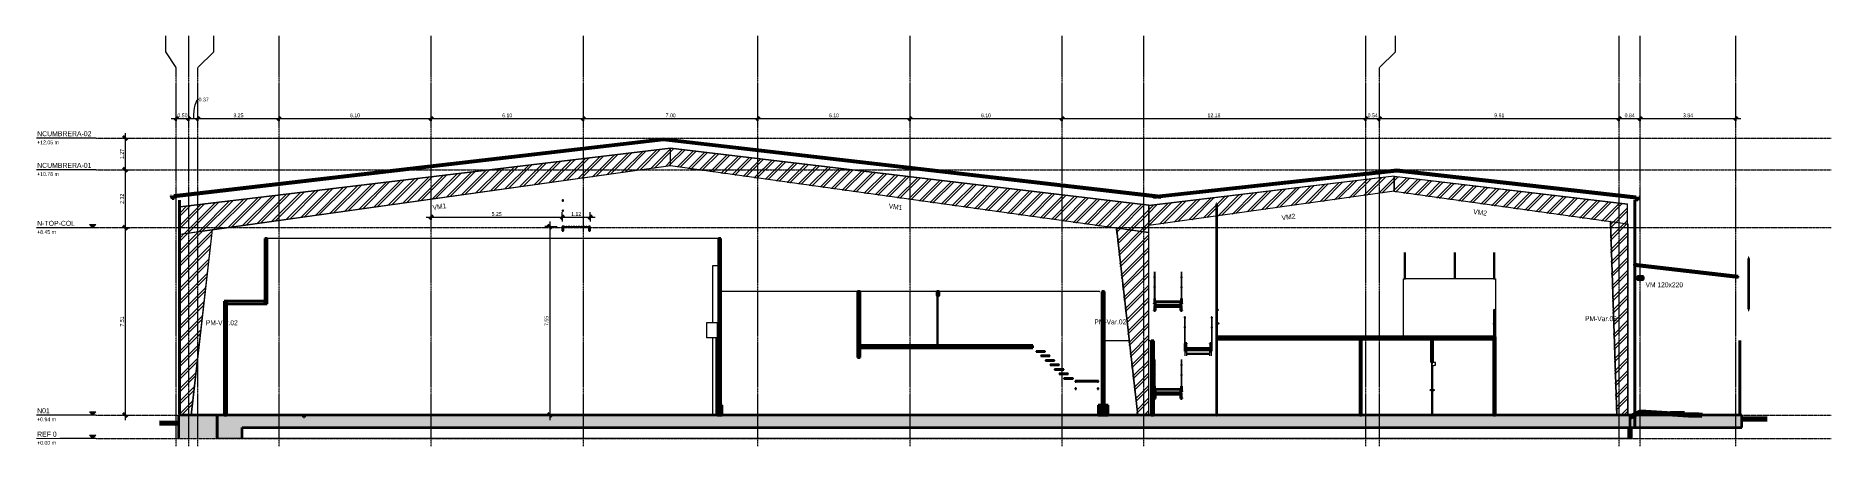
# Model space of a CAD drawing. Header units: centimetres. Extents: x -6751 to 18508, y -134 to 1674.
# Drawn here: x 8944 to 16142, y -30 to 1614 of the extents above; entities that cross this region are included whole.
import ezdxf

# ---------------------------------------------------------------- set-up
doc = ezdxf.new("R2010")
doc.units = ezdxf.units.CM
doc.linetypes.add('Centre', pattern=[3.175, 0.635, -0.475, 1.59, -0.475])
doc.linetypes.add('Grid Line', pattern=[2.2225, 1.27, -0.3175, 0.3175, -0.3175])
for name, color, linetype, lineweight in [('A-ANNO-DIMS', 7, 'Continuous', 9), ('A-ANNO-DIMS-100', 7, 'Continuous', 9), ('A-CLNG', 7, 'Continuous', 9), ('A-DOOR', 7, 'Continuous', 9), ('A-DOOR-FRAM', 7, 'Continuous', 18), ('A-FLOR', 7, 'Continuous', 9), ('A-FLOR-HRAL', 7, 'Continuous', 9), ('A-FLOR-LEVL', 7, 'Continuous', 9), ('A-FLOR-PATT', 7, 'Continuous', 35), ('A-GENM', 7, 'Continuous', 9), ('A-ROOF', 7, 'Continuous', 9), ('A-ROOF-MCUT', 7, 'Continuous', 35), ('A-ROOF-PATT', 7, 'Continuous', 35), ('A-WALL', 7, 'Continuous', 9), ('A-WALL-PATT', 7, 'Continuous', 35), ('C-BLDG-PADS', 7, 'Continuous', 9), ('C-TOPO', 7, 'Continuous', 9), ('C-TOPO-MAJR', 7, 'Continuous', 70), ('I-WALL', 7, 'Continuous', 9), ('S-BEAM', 7, 'Continuous', 9), ('S-BEAM-IDEN', 7, 'Continuous', 18), ('S-COLS', 7, 'Continuous', 9), ('S-COLS-IDEN', 7, 'Continuous', 9), ('S-GRID', 7, 'Continuous', 9), ('S-STRS', 7, 'Continuous', 9)]:
    doc.layers.add(name, color=color, linetype=linetype, lineweight=lineweight)
doc.styles.add('Century Gothic', font='GOTHIC.TTF', dxfattribs={"height": 20})
doc.styles.add('Century Gothic_1', font='GOTHIC.TTF', dxfattribs={"height": 15})
doc.styles.add('Century Gothic_2', font='GOTHIC.TTF', dxfattribs={"width": 0.8, "height": 20})
doc.dimstyles.new('FCA_N_Cotas_E100', dxfattribs={"dimscale": 30.48, "dimtxt": 15.662524, "dimasz": 0.492126, "dimexe": 0.656168, "dimexo": 0.656168, "dimgap": 0.032808, "dimtad": 1, "dimlfac": 0.01, "dimrnd": 0.01, "dimzin": 0, "dimdsep": 46, "dimtxsty": 'Century Gothic_1', "dimblk1": 'OBLIQUE', "dimblk2": 'OBLIQUE', "dimsah": 1, "dimcen": 0.09, "dimdle": 0.656168, "dimadec": 3, "dimazin": 2, "dimtfac": 1, "dimtdec": 4, "dimtix": 1, "dimtmove": 0, "dimatfit": 3, "dimfxl": 1, "dimtvp": 1, "dimtolj": 1, "dimtzin": 0, "dimarcsym": 2})
doc.dimstyles.new('FCA_N_Cotas_E100_1', dxfattribs={"dimscale": 30.48, "dimtxt": 15.662524, "dimasz": 0.492126, "dimexe": 0.656168, "dimexo": 0.656168, "dimgap": 0.032808, "dimtad": 1, "dimlfac": 0.01, "dimrnd": 0.01, "dimzin": 0, "dimdsep": 46, "dimtxsty": 'Century Gothic_1', "dimblk1": 'OBLIQUE', "dimblk2": 'OBLIQUE', "dimsah": 1, "dimcen": 0.09, "dimdle": 0.656168, "dimadec": 3, "dimazin": 2, "dimtfac": 1, "dimtdec": 4, "dimtix": 1, "dimtmove": 1, "dimatfit": 3, "dimfxl": 1, "dimtvp": 1, "dimtolj": 1, "dimtzin": 0, "dimarcsym": 2})
pattern_1 = [(45, (0, 0), (-5.656854, 5.656854), [])]
pattern_2 = [(45, (15607.318, 0), (-25.14472, 25.14472), []), (45, (15607.318, 38.1), (-25.14472, 25.14472), [])]

msp = doc.modelspace()

# ---------------------------------------------------------------- texts
at = {"layer": 'S-BEAM-IDEN', "lineweight": 9, "char_height": 20, "width": 60.2869, "attachment_point": 1, "style": 'Century Gothic_2'}
for s, insert, rotation in [('VM1', (10533.109, 935.855), 7.9641338), ('VM1', (12364.802, 942.816), 352.0358662), ('VM2', (13937.346, 894.311), 7.9641338), ('VM2', (14708.432, 920.24), 352.0358662)]:
    msp.add_mtext(s, dxfattribs=dict(at, insert=insert, rotation=rotation))
at = {"layer": 'S-BEAM-IDEN', "lineweight": 9, "insert": (15397.754, 626.319), "char_height": 20, "width": 158.41345, "attachment_point": 1, "style": 'Century Gothic_2'}
msp.add_mtext('VM 120x220', dxfattribs=at)
at = {"layer": 'S-COLS-IDEN', "char_height": 20, "width": 134.6835, "attachment_point": 1, "style": 'Century Gothic_2'}
for s, insert in [('PM-Var.02', (9625.492, 473.965)), ('PM-Var.02', (13187.677, 477.519)), ('PM-Var.03', (15155.083, 490.382))]:
    msp.add_mtext(s, dxfattribs=dict(at, insert=insert))

# ---------------------------------------------------------------- blocks, each defined once
blk = doc.blocks.new('HSS Rectangular - 120 x 220-1948379-Elevación Eje 19')
at = {"layer": 'S-BEAM', "color": 254, "lineweight": 35, "true_color": 0xcccccc}
for p, q in [((-240.5, 647.9), (-240.5, 637.8)), ((-219.5, 648.8), (-239.6, 648.8)), ((-239.1, 648.3), (-220, 648.3)), ((-218.5, 637.8), (-218.5, 647.9)), ((-240, 638.3), (-240, 647.3)), ((-239.6, 636.8), (-219.5, 636.8)), ((-220, 637.3), (-239.1, 637.3)), ((-219, 647.3), (-219, 638.3))]:
    blk.add_line(p, q, dxfattribs=at)
for centre, radius, start, end in [((-239.6, 647.9), 0.95, 90, 180), ((-239.1, 647.3), 0.953, 90, 180), ((-220, 647.3), 0.952, 0, 90), ((-219.5, 647.9), 0.95, 0, 90), ((-239.6, 637.8), 0.95, 180, 270), ((-239.1, 638.3), 0.953, 180, 270), ((-220, 638.3), 0.952, 270, 0), ((-219.5, 637.8), 0.95, 270, 0)]:
    blk.add_arc(centre, radius, start, end, dxfattribs=at)
blk = doc.blocks.new('Railing - 50mm-1966761-Elevación Eje 19')
at = {"layer": 'A-FLOR-HRAL', "color": 254, "true_color": 0xcccccc}
for p, q in [((-977.1, 745.8), (-977.1, 639.8)), ((-974.9, 745.8), (-974.6, 745.8)), ((-974.6, 745.8), (-974.2, 745.8)), ((-972.1, 639.8), (-972.1, 745.8))]:
    blk.add_line(p, q, dxfattribs=at)
blk = doc.blocks.new('Railing - 50mm-V5-Elevación Eje 19')
at = {"layer": 'A-FLOR-HRAL', "color": 254, "true_color": 0xcccccc}
for p, q in [((-1177.1, 745.8), (-1177.1, 639.8)), ((-1174.6, 745.8), (-1174.5, 745.8)), ((-1172.1, 639.8), (-1172.1, 745.8))]:
    blk.add_line(p, q, dxfattribs=at)
blk = doc.blocks.new('Railing - Railing-1567521-Elevación Eje 19')
for name, p in [('Railing - 50mm-V5-Elevación Eje 19', (0, 0)), ('Railing - 50mm-1966761-Elevación Eje 19', (0, 0)), ('Railing - 50mm-1966761-Elevación Eje 19', (158, 0))]:
    blk.add_blockref(name, p)
blk = doc.blocks.new('Railing - 50mm-V6-Elevación Eje 19')
at = {"layer": 'A-FLOR-HRAL', "color": 254, "true_color": 0xcccccc}
for p, q in [((-819, 513.9), (-819, 462.9)), ((-819, 513.9), (-814, 513.9)), ((-814, 407.9), (-814, 513.9)), ((-819, 458.9), (-819, 407.9))]:
    blk.add_line(p, q, dxfattribs=at)
blk = doc.blocks.new('Railing - Railing-1570653-Elevación Eje 19')
at = {"layer": 'A-FLOR-HRAL', "color": 254, "true_color": 0xcccccc}
for centre, start, end in [((-1924, 515.9), 0, 180), ((-1924, 515.9), 180, 0), ((-816.5, 515.9), 0, 180), ((-816.5, 515.9), 180, 0), ((-1921.5, 460.9), 0, 180), ((-1921.5, 460.9), 180, 0), ((-819, 460.9), 0, 180), ((-819, 460.9), 180, 0)]:
    blk.add_arc(centre, 2, start, end, dxfattribs=at)
blk.add_blockref('Railing - 50mm-V6-Elevación Eje 19', (0, 0))
blk = doc.blocks.new('Doors_Industrial_Loading-Systems_sectional-overhead-door_vertical-lift-pre-assembled_40mm - 2500 x 3000 mm-1617063-Elevación Eje 19')
at = {"layer": 'A-DOOR', "color": 254, "true_color": 0xe5e5e5}
for p, q in [((-3949.4, 694), (-3926.9, 694)), ((-3949.4, 465.5), (-3949.4, 694)), ((-3973.9, 404), (-3973.9, 465.5)), ((-3973.9, 465.5), (-3931.9, 465.5)), ((-3931.9, 465.5), (-3931.9, 404)), ((-3931.9, 465.5), (-3931.9, 404)), ((-3931.9, 404), (-3973.9, 404)), ((-3949.4, 94), (-3949.4, 404)), ((-3935.9, 94), (-3935.9, 404)), ((-3931.9, 94), (-3931.9, 404))]:
    blk.add_line(p, q, dxfattribs=at)
blk = doc.blocks.new('RVR_Escalera - Bodega congelados - RVR_Escalera - Bodega congelados-1713136-Elevación Eje 19')
at = {"layer": 'A-GENM', "color": 254, "lineweight": 25, "true_color": 0xcccccc}
for p, q in [((-2616.4, 350.3), (-2653, 350.3)), ((-2653, 350.3), (-2653, 347.6)), ((-2653, 347.6), (-2616.4, 347.6)), ((-2598, 332.4), (-2634.5, 332.4)), ((-2634.5, 332.4), (-2634.5, 329.7)), ((-2634.5, 329.7), (-2598, 329.7)), ((-2616.4, 347.6), (-2616.4, 350.3)), ((-2579.2, 314.2), (-2615.7, 314.2)), ((-2615.7, 314.2), (-2615.7, 311.5)), ((-2615.7, 311.5), (-2579.2, 311.5)), ((-2598, 329.7), (-2598, 332.4)), ((-2560.5, 296.1), (-2597, 296.1)), ((-2597, 296.1), (-2597, 293.4)), ((-2597, 293.4), (-2560.5, 293.4)), ((-2579.2, 311.5), (-2579.2, 314.2)), ((-2560.5, 293.4), (-2560.5, 296.1)), ((-2542.4, 278.5), (-2578.9, 278.5)), ((-2578.9, 278.5), (-2578.9, 275.8)), ((-2578.9, 275.8), (-2542.4, 275.8)), ((-2524, 260.7), (-2560.6, 260.7)), ((-2560.6, 260.7), (-2560.6, 258)), ((-2560.6, 258), (-2524, 258)), ((-2542.4, 275.8), (-2542.4, 278.5)), ((-2504.9, 242.2), (-2541.4, 242.2)), ((-2541.4, 242.2), (-2541.4, 239.5)), ((-2541.4, 239.5), (-2504.9, 239.5)), ((-2524, 258), (-2524, 260.7)), ((-2504.9, 239.5), (-2504.9, 242.2)), ((-2492.1, 231.6), (-2496.1, 231.6)), ((-2496.1, 231.6), (-2496.1, 227.6)), ((-2496.1, 227.6), (-2492.1, 227.6)), ((-2492.1, 227.6), (-2492.1, 231.6)), ((-2406.7, 231.6), (-2492.1, 231.6)), ((-2492.1, 231.6), (-2492.1, 228.9)), ((-2492.1, 228.9), (-2406.7, 228.9)), ((-2406.7, 228.9), (-2406.7, 231.6)), ((-2402.7, 231.6), (-2406.7, 231.6)), ((-2406.7, 231.6), (-2406.7, 227.6)), ((-2406.7, 227.6), (-2402.7, 227.6)), ((-2402.7, 227.6), (-2402.7, 231.6)), ((-2492.1, 202.2), (-2496.1, 202.2)), ((-2496.1, 202.2), (-2496.1, 198.2)), ((-2496.1, 198.2), (-2492.1, 198.2)), ((-2492.1, 198.2), (-2492.1, 202.2)), ((-2402.7, 202.2), (-2406.7, 202.2)), ((-2406.7, 202.2), (-2406.7, 198.2)), ((-2406.7, 198.2), (-2402.7, 198.2)), ((-2402.7, 198.2), (-2402.7, 202.2))]:
    blk.add_line(p, q, dxfattribs=at)
blk = doc.blocks.new('RVR_Bolardo - RVR_Bolardo-1693588-Elevación Eje 19')
at = {"layer": 'A-GENM', "color": 254, "true_color": 0xe5e5e5}
for p, q in [((-3876.4, 95), (-3855.6, 95)), ((-3876.4, 94), (-3876.4, 95)), ((-3855.6, 94), (-3855.6, 95))]:
    blk.add_line(p, q, dxfattribs=at)
blk = doc.blocks.new('M_Door-Single-Panel - 800 x 2000-1747535-Elevación Eje 19')
at = {"layer": 'A-DOOR', "true_color": 0xe5e5e5}
h = blk.add_hatch(dxfattribs=at)
h.set_pattern_fill('FP_14', color=254, style=0, pattern_type=2)
h.set_pattern_definition(pattern_1)
h.paths.add_polyline_path([(-3053.8, 573), (-3051.3, 573), (-3051.3, 580.6), (-3053.8, 580.6)])
h = blk.add_hatch(dxfattribs=at)
h.set_pattern_fill('FP_14', color=254, style=0, pattern_type=2)
h.set_pattern_definition(pattern_1)
h.paths.add_polyline_path([(-3041.3, 573), (-3038.8, 573), (-3038.8, 580.6), (-3041.3, 580.6)])
h = blk.add_hatch(dxfattribs=at)
h.set_pattern_fill('FP_14', color=254, style=0, pattern_type=2)
h.set_pattern_definition(pattern_1)
h.paths.add_polyline_path([(-3051.3, 373), (-3046.3, 373), (-3046.3, 573), (-3051.3, 573)])
at = {"layer": 'A-DOOR', "color": 254, "true_color": 0xcccccc}
for p, q in [((-3053.8, 580.6), (-3053.8, 573)), ((-3051.3, 580.6), (-3053.8, 580.6)), ((-3051.3, 573), (-3051.3, 580.6)), ((-3038.8, 580.6), (-3041.3, 580.6)), ((-3041.3, 580.6), (-3041.3, 573)), ((-3038.8, 573), (-3038.8, 580.6)), ((-3053.8, 573), (-3051.3, 573)), ((-3041.3, 573), (-3038.8, 573))]:
    blk.add_line(p, q, dxfattribs=at)
at = {"layer": 'A-DOOR', "color": 254, "lineweight": 18, "true_color": 0xcccccc}
for p, q in [((-3046.3, 573), (-3051.3, 573)), ((-3051.3, 573), (-3051.3, 373)), ((-3046.3, 373), (-3046.3, 573)), ((-3051.3, 373), (-3046.3, 373))]:
    blk.add_line(p, q, dxfattribs=at)
blk = doc.blocks.new('M_Door-Passage-Single-Flush - 800 x 2000mm-1565678-Elevación Eje 19')
at = {"layer": 'A-DOOR', "color": 254, "lineweight": 18, "true_color": 0xcccccc}
for p, q in [((-1062.8, 294), (-1067.3, 294)), ((-1067.3, 294), (-1067.3, 94)), ((-1062.8, 94), (-1062.8, 294)), ((-1067.3, 94), (-1062.8, 94))]:
    blk.add_line(p, q, dxfattribs=at)
at = {"layer": 'A-DOOR', "color": 254, "true_color": 0xcccccc}
for p, q in [((-1068.1, 195), (-1071.1, 195)), ((-1071.1, 193), (-1068.1, 193)), ((-1067.3, 197), (-1068.1, 197)), ((-1068.1, 197), (-1068.1, 194)), ((-1068.1, 194), (-1068.1, 191)), ((-1068.1, 191), (-1067.3, 191)), ((-1062, 197), (-1062.8, 197)), ((-1062.8, 191), (-1062, 191)), ((-1062, 194), (-1062, 197)), ((-1059, 195), (-1062, 195)), ((-1062, 191), (-1062, 194)), ((-1062, 193), (-1059, 193))]:
    blk.add_line(p, q, dxfattribs=at)
at = {"layer": 'A-DOOR', "color": 254, "true_color": 0xcccccc, "flags": 128}
for points in [[(-1073.6, 194), (-1073.6, 194), (-1073.6, 194.1), (-1073.6, 194.1), (-1073.6, 194.2), (-1073.6, 194.2), (-1073.5, 194.2)], [(-1073.5, 193.8), (-1073.5, 193.8), (-1073.6, 193.8), (-1073.6, 193.9), (-1073.6, 193.9), (-1073.6, 193.9), (-1073.6, 194), (-1073.6, 194)], [(-1073.5, 194.4), (-1073.5, 194.4), (-1073.5, 194.5), (-1073.4, 194.5), (-1073.4, 194.5), (-1073.4, 194.6), (-1073.4, 194.6)], [(-1073.4, 193.4), (-1073.4, 193.4), (-1073.4, 193.5), (-1073.4, 193.5), (-1073.5, 193.5), (-1073.5, 193.6), (-1073.5, 193.6)], [(-1072.6, 193), (-1072.7, 193), (-1072.7, 193), (-1072.7, 193), (-1072.8, 193), (-1072.8, 193), (-1072.8, 193), (-1072.9, 193.1), (-1072.9, 193.1), (-1073, 193.1), (-1073, 193.1), (-1073, 193.1), (-1073.1, 193.1), (-1073.1, 193.2), (-1073.1, 193.2), (-1073.2, 193.2), (-1073.2, 193.2), (-1073.2, 193.2)], [(-1073, 194.9), (-1073, 194.9), (-1073, 194.9), (-1072.9, 194.9), (-1072.9, 194.9), (-1072.9, 195), (-1072.8, 195), (-1072.8, 195), (-1072.7, 195), (-1072.7, 195), (-1072.7, 195), (-1072.6, 195), (-1072.6, 195), (-1072.6, 195)], [(-1072.6, 195), (-1072.6, 195), (-1072.6, 195), (-1072.6, 195), (-1072.6, 195), (-1072.5, 195), (-1072.5, 195), (-1072.5, 195), (-1072.5, 195), (-1072.5, 195), (-1072.5, 195), (-1072.4, 195), (-1072.4, 195), (-1072.4, 195), (-1072.3, 195), (-1072.3, 195), (-1072.3, 195), (-1072.2, 195), (-1072.2, 195), (-1072.2, 195), (-1072.1, 195), (-1072.1, 195), (-1072, 195), (-1072, 195), (-1071.9, 195), (-1071.9, 195), (-1071.8, 195), (-1071.8, 195), (-1071.7, 195), (-1071.7, 195), (-1071.6, 195), (-1071.6, 195), (-1071.5, 195), (-1071.4, 195), (-1071.4, 195), (-1071.3, 195), (-1071.3, 195), (-1071.2, 195), (-1071.1, 195), (-1071.1, 195), (-1071.1, 195)], [(-1071.1, 193), (-1071.1, 193), (-1071.2, 193), (-1071.3, 193), (-1071.3, 193), (-1071.4, 193), (-1071.4, 193), (-1071.5, 193), (-1071.5, 193), (-1071.6, 193), (-1071.7, 193), (-1071.7, 193), (-1071.8, 193), (-1071.8, 193), (-1071.9, 193), (-1071.9, 193), (-1072, 193), (-1072, 193), (-1072.1, 193), (-1072.1, 193), (-1072.1, 193), (-1072.2, 193), (-1072.2, 193), (-1072.3, 193), (-1072.3, 193), (-1072.3, 193)], [(-1059, 195), (-1058.9, 195), (-1058.9, 195), (-1058.8, 195), (-1058.7, 195), (-1058.7, 195), (-1058.6, 195), (-1058.6, 195), (-1058.5, 195), (-1058.4, 195), (-1058.4, 195), (-1058.3, 195), (-1058.3, 195), (-1058.2, 195), (-1058.2, 195), (-1058.1, 195), (-1058.1, 195), (-1058, 195), (-1058, 195), (-1057.9, 195), (-1057.9, 195), (-1057.9, 195), (-1057.8, 195), (-1057.8, 195), (-1057.7, 195), (-1057.7, 195), (-1057.7, 195), (-1057.6, 195), (-1057.6, 195), (-1057.6, 195), (-1057.6, 195), (-1057.6, 195), (-1057.5, 195), (-1057.5, 195), (-1057.5, 195), (-1057.5, 195), (-1057.5, 195), (-1057.5, 195), (-1057.5, 195), (-1057.5, 195)], [(-1057.7, 193), (-1057.7, 193), (-1057.8, 193), (-1057.8, 193), (-1057.8, 193), (-1057.9, 193), (-1057.9, 193), (-1058, 193), (-1058, 193), (-1058.1, 193), (-1058.1, 193), (-1058.2, 193), (-1058.2, 193), (-1058.3, 193), (-1058.3, 193), (-1058.4, 193), (-1058.4, 193), (-1058.5, 193), (-1058.5, 193), (-1058.6, 193), (-1058.7, 193), (-1058.7, 193), (-1058.8, 193), (-1058.8, 193), (-1058.9, 193), (-1059, 193), (-1059, 193)], [(-1057.5, 195), (-1057.4, 195), (-1057.4, 195), (-1057.4, 195), (-1057.3, 195), (-1057.3, 195), (-1057.2, 195), (-1057.2, 195), (-1057.2, 194.9), (-1057.1, 194.9), (-1057.1, 194.9), (-1057, 194.9), (-1057, 194.9)], [(-1056.8, 193.3), (-1056.8, 193.2), (-1056.9, 193.2), (-1056.9, 193.2), (-1056.9, 193.2), (-1057, 193.1), (-1057, 193.1), (-1057, 193.1), (-1057.1, 193.1), (-1057.1, 193.1), (-1057.1, 193.1), (-1057.2, 193), (-1057.2, 193), (-1057.3, 193), (-1057.3, 193), (-1057.3, 193), (-1057.4, 193), (-1057.4, 193)], [(-1056.7, 194.6), (-1056.7, 194.6), (-1056.6, 194.5), (-1056.6, 194.5), (-1056.6, 194.5), (-1056.6, 194.4), (-1056.6, 194.4)], [(-1056.6, 193.6), (-1056.6, 193.6), (-1056.6, 193.5), (-1056.6, 193.5), (-1056.6, 193.5), (-1056.6, 193.4), (-1056.7, 193.4)], [(-1056.5, 194.2), (-1056.5, 194.2), (-1056.5, 194.2), (-1056.5, 194.1), (-1056.5, 194.1), (-1056.5, 194.1), (-1056.5, 194), (-1056.5, 194)], [(-1056.5, 194), (-1056.5, 194), (-1056.5, 193.9), (-1056.5, 193.9), (-1056.5, 193.8), (-1056.5, 193.8), (-1056.5, 193.8)]]:
    blk.add_lwpolyline(points, dxfattribs=at)
at = {"layer": 'A-DOOR', "color": 254, "true_color": 0xcccccc}
for centre, start, end in [((-1072.6, 194), 0, 180), ((-1072.6, 194), 180, 0), ((-1057.5, 194), 0, 180), ((-1057.5, 194), 180, 0)]:
    blk.add_arc(centre, 1, start, end, dxfattribs=at)
at = {"layer": 'A-DOOR-FRAM', "color": 254, "true_color": 0xcccccc}
for p, q in [((-1067.3, 304), (-1067.3, 294)), ((-1052.3, 304), (-1067.3, 304)), ((-1067.3, 294), (-1062.3, 294)), ((-1062.3, 294), (-1062.3, 292.4)), ((-1062.3, 292.4), (-1057.2, 292.4)), ((-1057.2, 292.4), (-1057.2, 294)), ((-1057.2, 294), (-1052.3, 294)), ((-1052.3, 294), (-1052.3, 304))]:
    blk.add_line(p, q, dxfattribs=at)
blk = doc.blocks.new('PQ_RVR_ARQ-01_ZZ_ZZ_MO_T_A_rvt-3-Elevación Eje 19')
at = {"layer": 'A-FLOR', "true_color": 0xeaeaea}
for points in [[(-2944.4, 363), (-2666.1, 363), (-2666.1, 373), (-3358.8, 373), (-3358.8, 363)], [(-930.1, 397.9), (-819, 397.9), (-819, 407.9), (-1929, 407.9), (-1929, 397.9), (-1332.9, 397.9)]]:
    blk.add_hatch(color=254, dxfattribs=at).paths.add_polyline_path(points)
at = {"layer": 'A-FLOR-PATT', "lineweight": 9, "true_color": 0xeaeaea}
blk.add_hatch(color=254, dxfattribs=at).paths.add_polyline_path([(-5899.1, 540), (-5745.9, 540), (-5745.9, 550), (-5899.1, 550)])
at = {"layer": 'A-ROOF-PATT', "lineweight": 9, "true_color": 0xeaeaea}
for points in [[(-2152.9, 966.1), (-2152.9, 971.2), (-4147.4, 1201.9), (-6109.6, 974.5), (-6109.6, 969.5), (-4147.4, 1196.9), (-2201.9, 971.8)], [(-247.9, 964), (-247.9, 969.1), (-1206.2, 1077.3), (-2182.3, 970.5), (-2182.3, 965.5), (-1206.2, 1072.3), (-281.8, 967.9)], [(162.3, 645.6), (162.3, 650.6), (-254.8, 698.8), (-254.8, 693.8), (-124.4, 678.7)]]:
    blk.add_hatch(color=254, dxfattribs=at).paths.add_polyline_path(points)
at = {"layer": 'A-WALL', "true_color": 0xeaeaea}
for points in [[(-1355.8, 94), (-1348.3, 94), (-1348.3, 407.9), (-1355.8, 407.9)], [(-1069.8, 304), (-1062.3, 304), (-1062.3, 407.9), (-1069.8, 407.9), (-1069.8, 339.3)], [(-819, 94), (-811.5, 94), (-811.5, 407.9), (-819, 407.9), (-819, 339.3)]]:
    blk.add_hatch(color=254, dxfattribs=at).paths.add_polyline_path(points)
at = {"layer": 'A-WALL-PATT', "lineweight": 9, "true_color": 0xeaeaea}
for points in [[(-6088.2, 99), (-6087.7, 99), (-6087.7, 955.5), (-6088.2, 955.5), (-6088.2, 678.9)], [(-252.5, 96.5), (-252.5, 955.5), (-253, 955.5), (-253, 96.5)], [(-1929, 94), (-1929, 891.5), (-1929.5, 891.4), (-1929.5, 94)], [(-5745.9, 540.1), (-5735.9, 540.1), (-5735.9, 801.5), (-5745.9, 801.5), (-5745.9, 678.9)], [(-3926.9, 134), (-3916.9, 134), (-3916.9, 801.5), (-3926.9, 801.5), (-3926.9, 678.9)], [(205.1, 721.3), (205.1, 726.3), (202.6, 726.3), (202.6, 721.3)], [(203.8, 518), (203.8, 721.3), (203.3, 721.3), (203.3, 518)], [(-3358.8, 325), (-3358.8, 588.8), (-3368.8, 588.8), (-3368.8, 325)], [(-2389, 134), (-2379, 134), (-2379, 588.8), (-2389, 588.8), (-2389, 339.3)], [(-5908.4, 94), (-5898.4, 94), (-5898.4, 549.9), (-5908.4, 549.9)], [(205.1, 513), (205.1, 518), (202.6, 518), (202.6, 513)], [(-2189, 94), (-2181.3, 94), (-2181.4, 160.8), (-2181.8, 160.8), (-2181.7, 180.5), (-2181.5, 180.7), (-2181.3, 180.8), (-2181.4, 190.1), (-2181.8, 190.8), (-2181.8, 210.1), (-2181.3, 210.1), (-2181.3, 391.9), (-2191.3, 391.9), (-2191.3, 94)], [(168.4, 94), (168.9, 94), (168.9, 392.5), (168.4, 392.5)], [(-6089.5, 94), (-6087, 94), (-6087, 99), (-6089.5, 99)], [(-3931.9, 94), (-3911.9, 94), (-3911.9, 134), (-3931.9, 134)], [(-2404, 94), (-2364, 94), (-2364, 134), (-2404, 134)], [(-253, 91.5), (-252.1, 91.5), (-252.1, 94), (-251.2, 94), (-251.2, 96.5), (-253.7, 96.5), (-253.7, 94), (-253, 94)]]:
    blk.add_hatch(color=254, dxfattribs=at).paths.add_polyline_path(points)
at = {"layer": 'A-WALL-PATT', "lineweight": 9, "true_color": 0xe5e5e5}
h = blk.add_hatch(dxfattribs=at)
h.set_pattern_fill('FP_12', color=254, style=0, pattern_type=2)
h.set_pattern_definition([(90, (-5745.698, 0), (-0.15954, 1e-17), [])])
h.paths.add_polyline_path([(-5746, 550), (-5745.9, 550), (-5745.9, 801.5), (-5746, 801.5), (-5746, 550)])
at = {"layer": 'A-WALL-PATT', "lineweight": 9, "true_color": 0xeaeaea}
h = blk.add_hatch(color=254, dxfattribs=at)
h.paths.add_polyline_path([(-3041.3, 363), (-3041.3, 373), (-3051.3, 373), (-3051.3, 363)])
h.paths.add_polyline_path([(-3041.3, 573), (-3041.3, 588.8), (-3051.3, 588.8), (-3051.3, 573)])
at = {"layer": 'A-WALL-PATT', "lineweight": 9, "true_color": 0xe5e5e5}
h = blk.add_hatch(dxfattribs=at)
h.set_pattern_fill('FP_13', color=254, style=0, pattern_type=2)
h.set_pattern_definition([(90, (-2378.945, 0), (-0.05369, 3e-18), [])])
h.paths.add_polyline_path([(-2379, 134), (-2378.9, 134), (-2378.9, 134), (-2379, 339.3)])
at = {"layer": 'A-WALL-PATT', "lineweight": 9, "true_color": 0xf2f2f2}
h = blk.add_hatch(dxfattribs=at)
h.set_pattern_fill('FP_11', style=0, pattern_type=2)
h.set_pattern_definition([(90, (-252.966, 0), (-0.05687, 3e-18), [])])
h.paths.add_polyline_path([(-253, 96.5), (-253, 96.5), (-253, 96.5), (-253, 96.5)])
at = {"layer": 'A-CLNG', "color": 254, "lineweight": 18, "true_color": 0xe5e5e5}
for p, q in [((-3926.9, 801.5), (-5735.9, 801.5)), ((-2398.9, 588.8), (-3916.9, 588.8)), ((-2398.9, 588.8), (-2397.3, 588.8))]:
    blk.add_line(p, q, dxfattribs=at)
at = {"layer": 'A-FLOR', "color": 254, "lineweight": 35, "true_color": 0xcccccc}
for p, q in [((-5745.9, 550), (-5899.1, 550)), ((-5899.1, 550), (-5899.1, 540)), ((-5899.1, 540), (-5745.9, 540)), ((-5745.9, 540), (-5745.9, 550)), ((-2666.1, 373), (-3358.8, 373)), ((-3358.8, 373), (-3358.8, 363)), ((-3358.8, 363), (-2666.1, 363)), ((-2666.1, 363), (-2666.1, 373)), ((-819, 407.9), (-1929, 407.9)), ((-1929, 407.9), (-1929, 397.9)), ((-1929, 397.9), (-819, 397.9)), ((-819, 397.9), (-819, 407.9)), ((-5590.7, 94), (-5936.9, 94)), ((-5936.9, 94), (-5936.9, 44)), ((-5590.7, 85.1), (-5590.7, 94)), ((-5586.7, 85.1), (-5590.7, 85.1)), ((-270.8, 94), (-5586.7, 94)), ((-5586.7, 94), (-5586.7, 85.1)), ((-270.8, 44), (-270.8, 94)), ((176.6, 94), (-252.1, 94)), ((-252.1, 94), (-252.1, 44)), ((176.6, 44), (176.6, 94)), ((-5836.9, 44), (-270.8, 44)), ((-252.1, 44), (176.6, 44))]:
    blk.add_line(p, q, dxfattribs=at)
at = {"layer": 'A-FLOR', "color": 254, "true_color": 0xe5e5e5}
blk.add_line((-5899.1, 550), (-5899.1, 550), dxfattribs=at)
at = {"layer": 'A-ROOF', "color": 254, "lineweight": 35, "true_color": 0xcccccc}
for p, q in [((-4147.4, 1201.9), (-6109.6, 974.5)), ((-6109.6, 969.5), (-4147.4, 1196.9)), ((-2152.9, 971.2), (-4147.4, 1201.9)), ((-4147.4, 1196.9), (-2152.9, 966.1)), ((-1206.2, 1077.3), (-2182.3, 970.5)), ((-2182.3, 965.5), (-1206.2, 1072.3)), ((-247.9, 969.1), (-1206.2, 1077.3)), ((-1206.2, 1072.3), (-247.9, 964)), ((-6109.6, 974.5), (-6109.6, 969.5)), ((-2182.3, 970.5), (-2182.3, 965.5)), ((-2152.9, 966.1), (-2152.9, 971.2)), ((-247.9, 964), (-247.9, 969.1)), ((162.3, 650.6), (-254.8, 698.8)), ((-254.8, 698.8), (-254.8, 693.8)), ((-254.8, 693.8), (162.3, 645.6)), ((162.3, 645.6), (162.3, 650.6))]:
    blk.add_line(p, q, dxfattribs=at)
at = {"layer": 'A-ROOF-MCUT', "color": 254, "true_color": 0xcccccc}
for p, q in [((-6120.9, 973.3), (-6122.1, 973.3)), ((-6122.1, 973.3), (-6122.1, 972)), ((-6122.1, 972), (-6120.9, 972)), ((-6121.8, 972.3), (-6121.8, 972.9)), ((-6121.8, 972.9), (-6120.9, 972.9)), ((-6120.6, 972.3), (-6121.8, 972.3)), ((-6120.9, 972.9), (-6120.9, 973.3)), ((-6120.9, 972), (-6117, 962)), ((-6116.8, 962.4), (-6120.6, 972.3)), ((-6117, 962), (-6109.6, 962)), ((-6109.9, 962.4), (-6116.8, 962.4)), ((-6109.6, 974.5), (-6109.9, 974.5)), ((-6109.9, 974.5), (-6109.9, 962.4)), ((-6109.6, 962), (-6109.6, 974.5)), ((-247.5, 969.1), (-247.9, 969.1)), ((-247.9, 969.1), (-247.9, 956.6)), ((-247.9, 956.6), (-240.4, 956.6)), ((-247.5, 956.9), (-247.5, 969.1)), ((-240.7, 956.9), (-247.5, 956.9)), ((-236.9, 966.9), (-240.7, 956.9)), ((-240.4, 956.6), (-236.6, 966.5)), ((-235.7, 966.9), (-236.9, 966.9)), ((-235.4, 967.8), (-236.6, 967.8)), ((-236.6, 967.8), (-236.6, 967.5)), ((-236.6, 967.5), (-235.7, 967.5)), ((-236.6, 966.5), (-235.4, 966.5)), ((-235.7, 967.5), (-235.7, 966.9)), ((-235.4, 966.5), (-235.4, 967.8))]:
    blk.add_line(p, q, dxfattribs=at)
at = {"layer": 'A-WALL', "color": 254, "lineweight": 35, "true_color": 0xcccccc}
for p, q in [((-6087.7, 955.5), (-6088.2, 955.5)), ((-6088.2, 955.5), (-6088.2, 99)), ((-6087.7, 99), (-6087.7, 955.5)), ((-1929.5, 940.7), (-1929.5, 94)), ((-1929, 940.7), (-1929.5, 940.7)), ((-1929, 94), (-1929, 940.7)), ((-252.5, 955.5), (-253, 955.5)), ((-253, 955.5), (-253, 96.5)), ((-252.5, 96.5), (-252.5, 955.5)), ((203.8, 721.3), (203.3, 721.3)), ((203.3, 721.3), (203.3, 518)), ((203.8, 518), (203.8, 721.3)), ((-2389, 588.8), (-2389, 134)), ((-2379, 588.8), (-2389, 588.8)), ((-2379, 134), (-2379, 588.8)), ((203.3, 518), (203.8, 518)), ((-2181.3, 391.9), (-2191.3, 391.9)), ((-2191.3, 391.9), (-2191.3, 94)), ((-2181.3, 94), (-2181.3, 391.9)), ((-1355.8, 407.9), (-1355.8, 94)), ((-1348.3, 407.9), (-1355.8, 407.9)), ((-1348.3, 94), (-1348.3, 407.9)), ((-1062.3, 407.9), (-1069.8, 407.9)), ((-1069.8, 407.9), (-1069.8, 304)), ((-1062.3, 304), (-1062.3, 407.9)), ((-811.5, 407.9), (-819, 407.9)), ((-819, 407.9), (-819, 94)), ((-811.5, 94), (-811.5, 407.9)), ((168.4, 392.5), (168.4, 94)), ((168.9, 392.5), (168.4, 392.5)), ((168.9, 94), (168.9, 392.5)), ((-1069.8, 304), (-1062.3, 304)), ((-5936.9, 94), (-6091.2, 94)), ((-6091.2, 94), (-6091.2, -0.2)), ((-6088.2, 99), (-6087.7, 99)), ((-5936.9, -0.2), (-5936.9, 94)), ((-3911.9, 134), (-3931.9, 134)), ((-3931.9, 134), (-3931.9, 94)), ((-3931.9, 94), (-3911.9, 94)), ((-3911.9, 94), (-3911.9, 134)), ((-2404, 134), (-2404, 94)), ((-2364, 134), (-2404, 134)), ((-2404, 94), (-2364, 94)), ((-2389, 134), (-2379, 134)), ((-2364, 94), (-2364, 134)), ((-2191.3, 94), (-2181.3, 94)), ((-1929.5, 94), (-1929, 94)), ((-1355.8, 94), (-1348.3, 94)), ((-819, 94), (-811.5, 94)), ((-253, 96.5), (-252.5, 96.5)), ((168.4, 94), (168.9, 94)), ((-5936.9, 44), (-5936.9, -0.2)), ((-5836.9, -0.2), (-5836.9, 44))]:
    blk.add_line(p, q, dxfattribs=at)
at = {"layer": 'A-WALL', "color": 254, "true_color": 0xcccccc}
for p, q in [((-253, 955.5), (-253, 955.5)), ((205.1, 726.3), (202.6, 726.3)), ((202.6, 726.3), (202.6, 721.3)), ((202.6, 721.3), (205.1, 721.3)), ((205.1, 721.3), (205.1, 726.3)), ((-1179.6, 407.9), (-1179.6, 639.8)), ((-1179.6, 639.8), (-1172.1, 639.8)), ((-819, 639.8), (-1172.1, 639.8)), ((-819, 639.8), (-811.5, 639.8)), ((-811.5, 639.8), (-811.5, 407.9)), ((205.1, 518), (202.6, 518)), ((202.6, 518), (202.6, 513)), ((202.6, 513), (205.1, 513)), ((205.1, 513), (205.1, 518)), ((-6087, 99), (-6089.5, 99)), ((-6089.5, 99), (-6089.5, 94)), ((-6089.5, 94), (-6087, 94)), ((-6087, 94), (-6087, 99)), ((-251.2, 96.5), (-253.7, 96.5)), ((-253.7, 96.5), (-253.7, 91.5)), ((-253.7, 91.5), (-251.2, 91.5)), ((-251.2, 91.5), (-251.2, 96.5))]:
    blk.add_line(p, q, dxfattribs=at)
at = {"layer": 'A-WALL', "color": 254, "lineweight": 18, "true_color": 0xcccccc}
for p, q in [((202.4, 726.3), (202.6, 726.3)), ((202.4, 721.3), (202.6, 721.3)), ((202.4, 518), (202.6, 518)), ((202.4, 513), (202.6, 513)), ((-253.8, 96.5), (-253.7, 96.5))]:
    blk.add_line(p, q, dxfattribs=at)
at = {"layer": 'C-BLDG-PADS', "color": 254, "lineweight": 18, "true_color": 0xdadada}
for p, q in [((-270.8, 0), (-5936.9, 0)), ((-5936.9, 0), (-5936.9, -0.2)), ((-270.8, -0.2), (-270.8, 0))]:
    blk.add_line(p, q, dxfattribs=at)
at = {"layer": 'C-TOPO', "color": 254, "lineweight": 70, "true_color": 0xdadada}
for p, q in [((-270.8, 85.2), (-253.7, 94.3)), ((-251.2, 95.7), (-229.5, 107.4)), ((-229.5, 107.4), (-37.9, 95.5)), ((-37.9, 95.5), (2.6, 94.8)), ((2.6, 94.8), (17.7, 94)), ((176.6, 78.8), (242.2, 78.4)), ((242.2, 78.4), (278.5, 79.4)), ((-6091.2, 60.7), (-6167.3, 61.2)), ((-270.8, 0), (-270.8, 44))]:
    blk.add_line(p, q, dxfattribs=at)
at = {"layer": 'C-TOPO', "color": 254, "true_color": 0xdadada}
for p, q in [((-253.7, 94.3), (-270.8, 85.2)), ((-229.5, 107.4), (-251.2, 95.7)), ((-37.9, 95.5), (-229.5, 107.4)), ((-37.9, 95.5), (2.6, 94.8)), ((17.7, 94), (2.6, 94.8)), ((56.7, 94.6), (62.3, 94)), ((170.5, 78.9), (172.7, 78.8)), ((242.2, 78.4), (176.6, 78.8)), ((242.2, 78.4), (278.5, 79.4)), ((247.1, 78.4), (242.2, 78.4)), ((-6167.3, 61.2), (-6091.2, 60.7)), ((-270.8, 0), (-270.8, 44))]:
    blk.add_line(p, q, dxfattribs=at)
at = {"layer": 'C-TOPO-MAJR', "color": 254, "true_color": 0xdadada}
for p, q in [((-243.9, 100), (-243.2, 100)), ((-110.9, 100), (-53, 100))]:
    blk.add_line(p, q, dxfattribs=at)
at = {"layer": 'I-WALL', "color": 254, "lineweight": 35, "true_color": 0xcccccc}
for p, q in [((-5735.9, 801.5), (-5745.9, 801.5)), ((-5745.9, 801.5), (-5745.9, 540.1)), ((-5735.9, 540.1), (-5735.9, 801.5)), ((-3916.9, 801.5), (-3926.9, 801.5)), ((-3926.9, 801.5), (-3926.9, 134)), ((-3916.9, 134), (-3916.9, 801.5)), ((-3368.8, 588.8), (-3368.8, 325)), ((-3358.8, 588.8), (-3368.8, 588.8)), ((-3358.8, 325), (-3358.8, 588.8)), ((-3041.3, 588.8), (-3051.3, 588.8)), ((-3051.3, 588.8), (-3051.3, 573)), ((-3041.3, 573), (-3041.3, 588.8)), ((-5898.4, 549.9), (-5908.4, 549.9)), ((-5908.4, 549.9), (-5908.4, 94)), ((-5898.4, 94), (-5898.4, 549.9)), ((-5745.9, 540.1), (-5735.9, 540.1)), ((-3051.3, 573), (-3041.3, 573)), ((-3041.3, 373), (-3051.3, 373)), ((-3051.3, 373), (-3051.3, 363)), ((-3051.3, 363), (-3041.3, 363)), ((-3041.3, 363), (-3041.3, 373)), ((-3368.8, 325), (-3358.8, 325)), ((-5908.4, 94), (-5898.4, 94)), ((-3926.9, 134), (-3916.9, 134))]:
    blk.add_line(p, q, dxfattribs=at)
at = {"layer": 'A-DOOR', "color": 254, "lineweight": 9, "true_color": 0xcccccc}
for name in ['Doors_Industrial_Loading-Systems_sectional-overhead-door_vertical-lift-pre-assembled_40mm - 2500 x 3000 mm-1617063-Elevación Eje 19', 'M_Door-Single-Panel - 800 x 2000-1747535-Elevación Eje 19', 'M_Door-Passage-Single-Flush - 800 x 2000mm-1565678-Elevación Eje 19']:
    blk.add_blockref(name, (0, 0), dxfattribs=at)
at = {"layer": 'A-FLOR-HRAL', "color": 254, "lineweight": 9, "true_color": 0xcccccc}
for name in ['Railing - Railing-1567521-Elevación Eje 19', 'Railing - Railing-1570653-Elevación Eje 19']:
    blk.add_blockref(name, (0, 0), dxfattribs=at)
at = {"layer": 'A-GENM', "color": 254, "lineweight": 9, "true_color": 0xcccccc}
for name in ['RVR_Escalera - Bodega congelados - RVR_Escalera - Bodega congelados-1713136-Elevación Eje 19', 'RVR_Bolardo - RVR_Bolardo-1693588-Elevación Eje 19']:
    blk.add_blockref(name, (0, 0), dxfattribs=at)
at = {"layer": 'S-BEAM', "color": 254, "lineweight": 9, "true_color": 0xcccccc}
blk.add_blockref('HSS Rectangular - 120 x 220-1948379-Elevación Eje 19', (0, 0), dxfattribs=at)
blk = doc.blocks.new('HSS Rectangular - 120 x 220-1499642-Elevación Eje 19')
at = {"layer": 'S-BEAM', "lineweight": 35}
for p, q in [((-241.5, 647.9), (-241.5, 637.8)), ((-220.5, 648.8), (-240.6, 648.8)), ((-240.1, 648.3), (-221, 648.3)), ((-219.5, 637.8), (-219.5, 647.9)), ((-241, 638.3), (-241, 647.3)), ((-240.6, 636.8), (-220.5, 636.8)), ((-221, 637.3), (-240.1, 637.3)), ((-220, 647.3), (-220, 638.3))]:
    blk.add_line(p, q, dxfattribs=at)
for centre, radius, start, end in [((-240.6, 647.9), 0.95, 90, 180), ((-240.1, 647.3), 0.952, 90, 180), ((-221, 647.3), 0.952, 0, 90), ((-220.5, 647.9), 0.95, 0, 90), ((-240.6, 637.8), 0.95, 180, 270), ((-240.1, 638.3), 0.952, 180, 270), ((-221, 638.3), 0.952, 270, 0), ((-220.5, 637.8), 0.95, 270, 0)]:
    blk.add_arc(centre, radius, start, end, dxfattribs=at)
blk = doc.blocks.new('Stairs 1 - Stairs 1-1777977-Elevación Eje 19')
at = {"layer": 'S-STRS', "true_color": 0x9a9a9a}
for points in [[(-2176.4, 160.8), (-2174.9, 160.8), (-2174.9, 190.9), (-2181.8, 190.9), (-2181.8, 190.6), (-2181.4, 190.1), (-2176.4, 189.1), (-2176.1, 188.8), (-2175.9, 188.2), (-2175.8, 187.9), (-2175.9, 163.5), (-2176.1, 163), (-2176.5, 162.6), (-2176.8, 162.5), (-2181.4, 161.6), (-2181.8, 161), (-2181.8, 160.8)], [(-2074.3, 177.5), (-2074.3, 182.7), (-2176.4, 182.7), (-2176.4, 177.5), (-2088.3, 177.5)], [(-2067.5, 160.8), (-2067.5, 161.1), (-2068, 161.6), (-2072.8, 162.6), (-2073.3, 163), (-2073.5, 163.5), (-2073.5, 163.8), (-2073.5, 188.2), (-2073.3, 188.8), (-2072.8, 189.1), (-2072.6, 189.2), (-2068, 190.1), (-2067.5, 190.8), (-2067.5, 190.9), (-2074.5, 190.9), (-2074.5, 160.8)]]:
    blk.add_hatch(color=253, dxfattribs=at).paths.add_polyline_path(points)
at = {"layer": 'S-STRS'}
for p, q in [((-2181.8, 210.1), (-2181.8, 190.9)), ((-2181.8, 181.5), (-2181.8, 161)), ((-2174.9, 190.9), (-2174.9, 210.1)), ((-2174.9, 200.2), (-2074.5, 200.2)), ((-2174.9, 195), (-2074.5, 195)), ((-2074.5, 210.1), (-2074.5, 190.9)), ((-2067.5, 210.1), (-2067.5, 190.9)), ((-2067.5, 161), (-2067.5, 181.5))]:
    blk.add_line(p, q, dxfattribs=at)
at = {"layer": 'S-STRS', "lineweight": 35}
for p, q in [((-2174.9, 190.9), (-2181.8, 190.9)), ((-2181.8, 190.9), (-2181.8, 190.8)), ((-2181.8, 161), (-2181.8, 160.8)), ((-2181.8, 160.8), (-2174.9, 160.8)), ((-2181.4, 190.1), (-2176.8, 189.2)), ((-2176.8, 162.5), (-2181.4, 161.6)), ((-2074.3, 182.7), (-2176.4, 182.7)), ((-2176.4, 182.7), (-2176.4, 177.5)), ((-2176.4, 177.5), (-2074.3, 177.5)), ((-2175.8, 187.9), (-2175.8, 163.8)), ((-2174.9, 160.8), (-2174.9, 190.9)), ((-2067.5, 190.9), (-2074.5, 190.9)), ((-2074.5, 190.9), (-2074.5, 160.8)), ((-2074.5, 160.8), (-2067.5, 160.8)), ((-2074.3, 177.5), (-2074.3, 182.7)), ((-2073.5, 163.8), (-2073.5, 187.9)), ((-2072.6, 189.2), (-2068, 190.1)), ((-2068, 161.6), (-2072.6, 162.5)), ((-2067.5, 190.8), (-2067.5, 190.9)), ((-2067.5, 160.8), (-2067.5, 161))]:
    blk.add_line(p, q, dxfattribs=at)
at = {"layer": 'S-STRS', "lineweight": 35, "flags": 128}
for points in [[(-2181.8, 190.8), (-2181.8, 190.6), (-2181.8, 190.5), (-2181.7, 190.3), (-2181.6, 190.2), (-2181.5, 190.2), (-2181.4, 190.1)], [(-2181.4, 161.6), (-2181.5, 161.6), (-2181.6, 161.5), (-2181.7, 161.4), (-2181.8, 161.3), (-2181.8, 161.1), (-2181.8, 161)], [(-2176.8, 189.2), (-2176.5, 189.1), (-2176.3, 189), (-2176.1, 188.8), (-2175.9, 188.5), (-2175.9, 188.2), (-2175.8, 187.9)], [(-2175.8, 163.8), (-2175.9, 163.5), (-2175.9, 163.2), (-2176.1, 163), (-2176.3, 162.8), (-2176.5, 162.6), (-2176.8, 162.5)], [(-2073.5, 187.9), (-2073.5, 188.2), (-2073.4, 188.5), (-2073.3, 188.8), (-2073.1, 189), (-2072.8, 189.1), (-2072.6, 189.2)], [(-2072.6, 162.5), (-2072.8, 162.6), (-2073.1, 162.8), (-2073.3, 163), (-2073.4, 163.2), (-2073.5, 163.5), (-2073.5, 163.8)], [(-2068, 190.1), (-2067.9, 190.2), (-2067.7, 190.2), (-2067.7, 190.3), (-2067.6, 190.5), (-2067.5, 190.6), (-2067.5, 190.8)], [(-2067.5, 161), (-2067.5, 161.1), (-2067.6, 161.3), (-2067.7, 161.4), (-2067.7, 161.5), (-2067.9, 161.6), (-2068, 161.6)]]:
    blk.add_lwpolyline(points, dxfattribs=at)
blk = doc.blocks.new('Railings 22 - Railings 22-1779186-Elevación Eje 19')
at = {"layer": 'A-FLOR-HRAL', "color": 8, "true_color": 0x808080}
for p, q in [((-2179.4, 316.8), (-2179.4, 295.3)), ((-2179.4, 295.3), (-2179.4, 258.2)), ((-2176.4, 295.3), (-2176.4, 316.8)), ((-2176.4, 258.2), (-2176.4, 295.3)), ((-2179.4, 261.8), (-2179.4, 255.3)), ((-2179.4, 255.3), (-2179.4, 193.8)), ((-2176.4, 255.3), (-2176.4, 261.8)), ((-2176.4, 193.8), (-2176.4, 255.3))]:
    blk.add_line(p, q, dxfattribs=at)
at = {"layer": 'A-FLOR-HRAL', "lineweight": 25, "flags": 128}
for points in [[(-2177.9, 297.1), (-2178.2, 297), (-2178.6, 296.9), (-2178.8, 296.7), (-2179.1, 296.4), (-2179.3, 296.1), (-2179.4, 295.7), (-2179.4, 295.3), (-2179.4, 294.9), (-2179.3, 294.5), (-2179.1, 294.2), (-2178.8, 293.9), (-2178.6, 293.7), (-2178.2, 293.6), (-2177.9, 293.5)], [(-2177.9, 293.5), (-2177.6, 293.6), (-2177.2, 293.7), (-2177, 293.9), (-2176.7, 294.2), (-2176.5, 294.5), (-2176.4, 294.9), (-2176.4, 295.3), (-2176.4, 295.7), (-2176.5, 296.1), (-2176.7, 296.4), (-2177, 296.7), (-2177.2, 296.9), (-2177.6, 297), (-2177.9, 297.1)], [(-2177.9, 257.1), (-2178.2, 257.1), (-2178.6, 257), (-2178.8, 256.7), (-2179.1, 256.5), (-2179.3, 256.1), (-2179.4, 255.7), (-2179.4, 255.3), (-2179.4, 254.9), (-2179.3, 254.6), (-2179.1, 254.2), (-2178.8, 254), (-2178.6, 253.7), (-2178.2, 253.6), (-2177.9, 253.6)], [(-2177.9, 253.6), (-2177.6, 253.6), (-2177.2, 253.7), (-2177, 254), (-2176.7, 254.2), (-2176.5, 254.6), (-2176.4, 254.9), (-2176.4, 255.3), (-2176.4, 255.7), (-2176.5, 256.1), (-2176.7, 256.5), (-2177, 256.7), (-2177.2, 257), (-2177.6, 257.1), (-2177.9, 257.1)]]:
    blk.add_lwpolyline(points, dxfattribs=at)
blk = doc.blocks.new('Railings 23 - Railings 22-1779581-Elevación Eje 19')
at = {"layer": 'A-FLOR-HRAL', "color": 8, "true_color": 0x808080}
for p, q in [((-2072.1, 316.5), (-2072.1, 294.9)), ((-2072.1, 294.9), (-2072.1, 258.2)), ((-2069.1, 294.9), (-2069.1, 316.5)), ((-2069.1, 258.2), (-2069.1, 294.9)), ((-2072.1, 261.8), (-2072.1, 255)), ((-2072.1, 255), (-2072.1, 194.2)), ((-2069.1, 255), (-2069.1, 261.8)), ((-2069.1, 194.2), (-2069.1, 255))]:
    blk.add_line(p, q, dxfattribs=at)
at = {"layer": 'A-FLOR-HRAL', "lineweight": 25}
for p, q in [((-2072, 295.7), (-2072.1, 295.3)), ((-2071.8, 296), (-2072, 295.7)), ((-2071.6, 296.3), (-2071.8, 296)), ((-2071.3, 296.5), (-2071.6, 296.3)), ((-2071, 296.7), (-2071.3, 296.5)), ((-2070.6, 296.7), (-2071, 296.7)), ((-2070.3, 296.7), (-2070.6, 296.7)), ((-2070, 296.5), (-2070.3, 296.7)), ((-2069.7, 296.3), (-2070, 296.5)), ((-2069.5, 296), (-2069.7, 296.3)), ((-2069.3, 295.7), (-2069.5, 296)), ((-2069.2, 295.3), (-2069.3, 295.7)), ((-2072, 255.7), (-2072.1, 255.4)), ((-2071.8, 256.1), (-2072, 255.7)), ((-2071.6, 256.4), (-2071.8, 256.1)), ((-2071.3, 256.6), (-2071.6, 256.4)), ((-2071, 256.7), (-2071.3, 256.6)), ((-2070.6, 256.8), (-2071, 256.7)), ((-2070.3, 256.7), (-2070.6, 256.8)), ((-2070, 256.6), (-2070.3, 256.7)), ((-2069.7, 256.4), (-2070, 256.6)), ((-2069.5, 256.1), (-2069.7, 256.4)), ((-2069.3, 255.7), (-2069.5, 256.1)), ((-2069.2, 255.4), (-2069.3, 255.7))]:
    blk.add_line(p, q, dxfattribs=at)
at = {"layer": 'A-FLOR-HRAL', "lineweight": 25, "flags": 128}
for points in [[(-2072.1, 295.3), (-2072.1, 294.9), (-2072.1, 294.5), (-2072, 294.2), (-2071.8, 293.8), (-2071.6, 293.5), (-2071.3, 293.3), (-2071, 293.2), (-2070.6, 293.1)], [(-2070.6, 293.1), (-2070.3, 293.2), (-2070, 293.3), (-2069.7, 293.5), (-2069.5, 293.8), (-2069.3, 294.2), (-2069.2, 294.5), (-2069.1, 294.9), (-2069.2, 295.3)], [(-2072.1, 255.4), (-2072.1, 255), (-2072.1, 254.6), (-2072, 254.2), (-2071.8, 253.9), (-2071.6, 253.6), (-2071.3, 253.4), (-2071, 253.2), (-2070.6, 253.2)], [(-2070.6, 253.2), (-2070.3, 253.2), (-2070, 253.4), (-2069.7, 253.6), (-2069.5, 253.9), (-2069.3, 254.2), (-2069.2, 254.6), (-2069.1, 255), (-2069.2, 255.4)]]:
    blk.add_lwpolyline(points, dxfattribs=at)
blk = doc.blocks.new('Stairs 2 - Stairs 1-1781852-Elevación Eje 19')
at = {"layer": 'S-STRS', "true_color": 0x9a9a9a}
for points in [[(-2176.4, 512.5), (-2174.9, 512.5), (-2174.9, 542.6), (-2181.8, 542.6), (-2181.8, 542.3), (-2181.4, 541.8), (-2176.4, 540.8), (-2176.1, 540.5), (-2175.9, 539.9), (-2175.8, 539.6), (-2175.9, 515.2), (-2176.1, 514.7), (-2176.5, 514.3), (-2176.8, 514.2), (-2181.4, 513.3), (-2181.8, 512.7), (-2181.8, 512.5)], [(-2138.7, 529.2), (-2074.3, 529.2), (-2074.3, 534.4), (-2176.4, 534.4), (-2176.4, 529.2), (-2163.8, 529.2)], [(-2067.5, 512.5), (-2067.5, 512.8), (-2068, 513.3), (-2072.8, 514.3), (-2073.3, 514.7), (-2073.5, 515.2), (-2073.5, 515.5), (-2073.5, 539.9), (-2073.3, 540.5), (-2072.8, 540.8), (-2072.3, 541), (-2068, 541.8), (-2067.5, 542.5), (-2067.5, 542.6), (-2074.5, 542.6), (-2074.5, 512.5)]]:
    blk.add_hatch(color=253, dxfattribs=at).paths.add_polyline_path(points)
at = {"layer": 'S-STRS'}
for p, q in [((-2181.8, 561.8), (-2181.8, 542.6)), ((-2181.8, 533.2), (-2181.8, 512.7)), ((-2174.9, 542.6), (-2174.9, 561.8)), ((-2174.9, 551.9), (-2074.5, 551.9)), ((-2174.9, 546.7), (-2074.5, 546.7)), ((-2074.5, 561.8), (-2074.5, 542.6)), ((-2067.5, 561.8), (-2067.5, 542.6)), ((-2067.5, 512.7), (-2067.5, 533.2))]:
    blk.add_line(p, q, dxfattribs=at)
at = {"layer": 'S-STRS', "lineweight": 35}
for p, q in [((-2174.9, 542.6), (-2181.8, 542.6)), ((-2181.8, 542.6), (-2181.8, 542.5)), ((-2181.8, 512.7), (-2181.8, 512.5)), ((-2181.8, 512.5), (-2174.9, 512.5)), ((-2181.4, 541.8), (-2176.8, 540.9)), ((-2176.8, 514.2), (-2181.4, 513.3)), ((-2074.3, 534.4), (-2176.4, 534.4)), ((-2176.4, 534.4), (-2176.4, 529.2)), ((-2176.4, 529.2), (-2074.3, 529.2)), ((-2175.8, 539.6), (-2175.8, 515.5)), ((-2174.9, 512.5), (-2174.9, 542.6)), ((-2067.5, 542.6), (-2074.5, 542.6)), ((-2074.5, 542.6), (-2074.5, 512.5)), ((-2074.5, 512.5), (-2067.5, 512.5)), ((-2074.3, 529.2), (-2074.3, 534.4)), ((-2073.5, 515.5), (-2073.5, 539.6)), ((-2072.6, 540.9), (-2068, 541.8)), ((-2068, 513.3), (-2072.6, 514.2)), ((-2067.5, 542.5), (-2067.5, 542.6)), ((-2067.5, 512.5), (-2067.5, 512.7))]:
    blk.add_line(p, q, dxfattribs=at)
at = {"layer": 'S-STRS', "lineweight": 35, "flags": 128}
for points in [[(-2181.8, 542.5), (-2181.8, 542.3), (-2181.8, 542.2), (-2181.7, 542), (-2181.6, 541.9), (-2181.5, 541.9), (-2181.4, 541.8)], [(-2181.4, 513.3), (-2181.5, 513.3), (-2181.6, 513.2), (-2181.7, 513.1), (-2181.8, 513), (-2181.8, 512.8), (-2181.8, 512.7)], [(-2176.8, 540.9), (-2176.5, 540.8), (-2176.3, 540.7), (-2176.1, 540.5), (-2175.9, 540.2), (-2175.9, 539.9), (-2175.8, 539.6)], [(-2175.8, 515.5), (-2175.9, 515.2), (-2175.9, 514.9), (-2176.1, 514.7), (-2176.3, 514.5), (-2176.5, 514.3), (-2176.8, 514.2)], [(-2073.5, 539.6), (-2073.5, 539.9), (-2073.4, 540.2), (-2073.3, 540.5), (-2073.1, 540.7), (-2072.8, 540.8), (-2072.6, 540.9)], [(-2072.6, 514.2), (-2072.8, 514.3), (-2073.1, 514.5), (-2073.3, 514.7), (-2073.4, 514.9), (-2073.5, 515.2), (-2073.5, 515.5)], [(-2068, 541.8), (-2067.9, 541.9), (-2067.7, 541.9), (-2067.7, 542), (-2067.6, 542.2), (-2067.5, 542.3), (-2067.5, 542.5)], [(-2067.5, 512.7), (-2067.5, 512.8), (-2067.6, 513), (-2067.7, 513.1), (-2067.7, 513.2), (-2067.9, 513.3), (-2068, 513.3)]]:
    blk.add_lwpolyline(points, dxfattribs=at)
blk = doc.blocks.new('Railings 26 - Railings 22-1781873-Elevación Eje 19')
at = {"layer": 'A-FLOR-HRAL', "color": 8, "true_color": 0x808080}
for p, q in [((-2179.4, 668.5), (-2179.4, 647)), ((-2176.4, 647), (-2176.4, 668.5)), ((-2179.4, 647), (-2179.4, 609.9)), ((-2179.4, 613.5), (-2179.4, 607.1)), ((-2179.4, 607.1), (-2179.4, 545.5)), ((-2176.4, 609.9), (-2176.4, 647)), ((-2176.4, 607.1), (-2176.4, 613.5)), ((-2176.4, 545.5), (-2176.4, 607.1))]:
    blk.add_line(p, q, dxfattribs=at)
at = {"layer": 'A-FLOR-HRAL', "lineweight": 25, "flags": 128}
for points in [[(-2177.9, 648.8), (-2178.2, 648.7), (-2178.6, 648.6), (-2178.8, 648.4), (-2179.1, 648.1), (-2179.3, 647.8), (-2179.4, 647.4), (-2179.4, 647), (-2179.4, 646.6), (-2179.3, 646.2), (-2179.1, 645.9), (-2178.8, 645.6), (-2178.6, 645.4), (-2178.2, 645.3), (-2177.9, 645.2)], [(-2177.9, 645.2), (-2177.6, 645.3), (-2177.2, 645.4), (-2177, 645.6), (-2176.7, 645.9), (-2176.5, 646.2), (-2176.4, 646.6), (-2176.4, 647), (-2176.4, 647.4), (-2176.5, 647.8), (-2176.7, 648.1), (-2177, 648.4), (-2177.2, 648.6), (-2177.6, 648.7), (-2177.9, 648.8)], [(-2177.9, 608.8), (-2178.2, 608.8), (-2178.6, 608.7), (-2178.8, 608.4), (-2179.1, 608.2), (-2179.3, 607.8), (-2179.4, 607.4), (-2179.4, 607.1), (-2179.4, 606.7), (-2179.3, 606.3), (-2179.1, 605.9), (-2178.8, 605.7), (-2178.6, 605.4), (-2178.2, 605.3), (-2177.9, 605.3)], [(-2177.9, 605.3), (-2177.6, 605.3), (-2177.2, 605.4), (-2177, 605.7), (-2176.7, 605.9), (-2176.5, 606.3), (-2176.4, 606.7), (-2176.4, 607.1), (-2176.4, 607.4), (-2176.5, 607.8), (-2176.7, 608.2), (-2177, 608.4), (-2177.2, 608.7), (-2177.6, 608.8), (-2177.9, 608.8)]]:
    blk.add_lwpolyline(points, dxfattribs=at)
blk = doc.blocks.new('Railings 27 - Railings 22-1781906-Elevación Eje 19')
at = {"layer": 'A-FLOR-HRAL', "color": 8, "true_color": 0x808080}
for p, q in [((-2072.1, 668.2), (-2072.1, 646.6)), ((-2069.1, 646.6), (-2069.1, 668.2)), ((-2072.1, 646.6), (-2072.1, 609.9)), ((-2072.1, 613.5), (-2072.1, 606.7)), ((-2072.1, 606.7), (-2072.1, 545.9)), ((-2069.1, 609.9), (-2069.1, 646.6)), ((-2069.1, 606.7), (-2069.1, 613.5)), ((-2069.1, 545.9), (-2069.1, 606.7))]:
    blk.add_line(p, q, dxfattribs=at)
at = {"layer": 'A-FLOR-HRAL', "lineweight": 25}
for p, q in [((-2071.6, 648), (-2071.8, 647.7)), ((-2071.3, 648.2), (-2071.6, 648)), ((-2071, 648.4), (-2071.3, 648.2)), ((-2070.6, 648.4), (-2071, 648.4)), ((-2070.3, 648.4), (-2070.6, 648.4)), ((-2070, 648.2), (-2070.3, 648.4)), ((-2069.7, 648), (-2070, 648.2)), ((-2069.5, 647.7), (-2069.7, 648)), ((-2072, 647.4), (-2072.1, 647)), ((-2072, 607.5), (-2072.1, 607.1)), ((-2071.8, 647.7), (-2072, 647.4)), ((-2071.8, 607.8), (-2072, 607.5)), ((-2071.6, 608.1), (-2071.8, 607.8)), ((-2071.3, 608.3), (-2071.6, 608.1)), ((-2071, 608.4), (-2071.3, 608.3)), ((-2070.6, 608.5), (-2071, 608.4)), ((-2070.3, 608.4), (-2070.6, 608.5)), ((-2070, 608.3), (-2070.3, 608.4)), ((-2069.7, 608.1), (-2070, 608.3)), ((-2069.5, 607.8), (-2069.7, 608.1)), ((-2069.3, 647.4), (-2069.5, 647.7)), ((-2069.3, 607.5), (-2069.5, 607.8)), ((-2069.2, 647), (-2069.3, 647.4)), ((-2069.2, 607.1), (-2069.3, 607.5))]:
    blk.add_line(p, q, dxfattribs=at)
at = {"layer": 'A-FLOR-HRAL', "lineweight": 25, "flags": 128}
for points in [[(-2072.1, 647), (-2072.1, 646.6), (-2072.1, 646.2), (-2072, 645.9), (-2071.8, 645.5), (-2071.6, 645.2), (-2071.3, 645), (-2071, 644.9), (-2070.6, 644.8)], [(-2072.1, 607.1), (-2072.1, 606.7), (-2072.1, 606.3), (-2072, 605.9), (-2071.8, 605.6), (-2071.6, 605.3), (-2071.3, 605.1), (-2071, 604.9), (-2070.6, 604.9)], [(-2070.6, 644.8), (-2070.3, 644.9), (-2070, 645), (-2069.7, 645.2), (-2069.5, 645.5), (-2069.3, 645.9), (-2069.2, 646.2), (-2069.1, 646.6), (-2069.2, 647)], [(-2070.6, 604.9), (-2070.3, 604.9), (-2070, 605.1), (-2069.7, 605.3), (-2069.5, 605.6), (-2069.3, 605.9), (-2069.2, 606.3), (-2069.1, 606.7), (-2069.2, 607.1)]]:
    blk.add_lwpolyline(points, dxfattribs=at)
blk = doc.blocks.new('Stairs 3 - Stairs 1-1782051-Elevación Eje 19')
at = {"layer": 'S-STRS', "true_color": 0x9a9a9a}
for points in [[(-2049.5, 350.2), (-2049.5, 350.5), (-2049.9, 351), (-2054.8, 352), (-2055.2, 352.4), (-2055.4, 352.9), (-2055.5, 353.2), (-2055.4, 377.6), (-2055.2, 378.1), (-2054.8, 378.5), (-2054.5, 378.6), (-2049.9, 379.5), (-2049.5, 380.1), (-2049.5, 380.3), (-2056.4, 380.3), (-2056.4, 350.2)], [(-1952.8, 355.2), (-1952.8, 360.4), (-2054.9, 360.4), (-2054.9, 355.2), (-1962.4, 355.2)], [(-1956.8, 350.2), (-1949.9, 350.2), (-1949.9, 380.3), (-1956.8, 380.3), (-1956.8, 380), (-1956.4, 379.5), (-1951.5, 378.5), (-1951.1, 378.1), (-1950.9, 377.6), (-1950.9, 377.3), (-1950.9, 352.9), (-1951.1, 352.4), (-1951.5, 352), (-1951.8, 351.9), (-1956.4, 351), (-1956.8, 350.4)]]:
    blk.add_hatch(color=253, dxfattribs=at).paths.add_polyline_path(points)
at = {"layer": 'S-STRS', "lineweight": 35}
for p, q in [((-2049.5, 380.3), (-2056.4, 380.3)), ((-2056.4, 380.3), (-2056.4, 350.2)), ((-2055.5, 353.2), (-2055.5, 377.3)), ((-1952.8, 360.4), (-2054.9, 360.4)), ((-2054.9, 360.4), (-2054.9, 355.2)), ((-2054.5, 378.6), (-2049.9, 379.5)), ((-2049.6, 379.7), (-2049.5, 379.9)), ((-2049.5, 380.1), (-2049.5, 380.3)), ((-2049.5, 380), (-2049.5, 380.1)), ((-2049.5, 379.9), (-2049.5, 380)), ((-1949.9, 380.3), (-1956.8, 380.3)), ((-1956.8, 380.3), (-1956.8, 380.1)), ((-1956.8, 380.1), (-1956.8, 380)), ((-1956.8, 380), (-1956.8, 379.9)), ((-1956.8, 379.9), (-1956.7, 379.7)), ((-1956.4, 379.5), (-1951.8, 378.6)), ((-1952.8, 355.2), (-1952.8, 360.4)), ((-1950.9, 377.3), (-1950.9, 353.2)), ((-1949.9, 350.2), (-1949.9, 380.3)), ((-2056.4, 350.2), (-2049.5, 350.2)), ((-2054.9, 355.2), (-1952.8, 355.2)), ((-2049.9, 351), (-2054.5, 351.9)), ((-2049.5, 350.2), (-2049.5, 350.4)), ((-1956.8, 350.4), (-1956.8, 350.2)), ((-1956.8, 350.2), (-1949.9, 350.2)), ((-1951.8, 351.9), (-1956.4, 351))]:
    blk.add_line(p, q, dxfattribs=at)
at = {"layer": 'S-STRS'}
for p, q in [((-2049.5, 360.4), (-2049.5, 380.1)), ((-1956.8, 380.1), (-1956.8, 360.4)), ((-2056.4, 350.2), (-2056.4, 331)), ((-2049.5, 331), (-2049.5, 350.2)), ((-2049.5, 342.2), (-1956.8, 342.2)), ((-1956.8, 337), (-2049.5, 337)), ((-1956.8, 331), (-1956.8, 350.2)), ((-1949.9, 331), (-1949.9, 350.2))]:
    blk.add_line(p, q, dxfattribs=at)
at = {"layer": 'S-STRS', "lineweight": 35, "flags": 128}
for points in [[(-2055.5, 377.3), (-2055.4, 377.6), (-2055.3, 377.9), (-2055.2, 378.1), (-2055, 378.4), (-2054.8, 378.5), (-2054.5, 378.6)], [(-2049.9, 379.5), (-2049.8, 379.5), (-2049.7, 379.6), (-2049.6, 379.7)], [(-1956.7, 379.7), (-1956.6, 379.6), (-1956.5, 379.5), (-1956.4, 379.5)], [(-1951.8, 378.6), (-1951.5, 378.5), (-1951.3, 378.4), (-1951.1, 378.1), (-1951, 377.9), (-1950.9, 377.6), (-1950.9, 377.3)], [(-2054.5, 351.9), (-2054.8, 352), (-2055, 352.2), (-2055.2, 352.4), (-2055.3, 352.6), (-2055.4, 352.9), (-2055.5, 353.2)], [(-2049.5, 350.4), (-2049.5, 350.5), (-2049.5, 350.7), (-2049.6, 350.8), (-2049.7, 350.9), (-2049.8, 351), (-2049.9, 351)], [(-1956.4, 351), (-1956.5, 351), (-1956.6, 350.9), (-1956.7, 350.8), (-1956.8, 350.7), (-1956.8, 350.5), (-1956.8, 350.4)], [(-1950.9, 353.2), (-1950.9, 352.9), (-1951, 352.6), (-1951.1, 352.4), (-1951.3, 352.2), (-1951.5, 352), (-1951.8, 351.9)]]:
    blk.add_lwpolyline(points, dxfattribs=at)
blk = doc.blocks.new('Railings 30 - Railings 22-1782072-Elevación Eje 19')
at = {"layer": 'A-FLOR-HRAL', "color": 8, "true_color": 0x808080}
for p, q in [((-2057.9, 484.7), (-2057.9, 474.8)), ((-2057.9, 475.5), (-2057.9, 444.8)), ((-2056.4, 475.5), (-2057.9, 475.5)), ((-2057.9, 444.8), (-2057.9, 434.9)), ((-2057.9, 438.4), (-2057.9, 369.6)), ((-2054.9, 475.5), (-2056.4, 475.5)), ((-2054.9, 474.8), (-2054.9, 484.7)), ((-2054.9, 444.8), (-2054.9, 475.5)), ((-2054.9, 434.9), (-2054.9, 444.8)), ((-2054.9, 380.3), (-2054.9, 438.4)), ((-2057.9, 369.6), (-2056.4, 369.6)), ((-2055.5, 369.6), (-2054.9, 369.6)), ((-2054.9, 369.6), (-2054.9, 372.1))]:
    blk.add_line(p, q, dxfattribs=at)
at = {"layer": 'A-FLOR-HRAL', "lineweight": 25}
for p, q in [((-2057.8, 484.3), (-2057.7, 484)), ((-2057.8, 444.4), (-2057.7, 444)), ((-2057.7, 484), (-2057.6, 483.6)), ((-2057.7, 444), (-2057.6, 443.7)), ((-2057.6, 483.6), (-2057.3, 483.3)), ((-2057.6, 443.7), (-2057.3, 443.4)), ((-2057.3, 483.3), (-2057, 483.1)), ((-2057.3, 443.4), (-2057, 443.2)), ((-2057, 483.1), (-2056.7, 483)), ((-2057, 443.2), (-2056.7, 443)), ((-2056.7, 483), (-2056.4, 482.9)), ((-2056.7, 443), (-2056.4, 443)), ((-2056.4, 482.9), (-2056.1, 483)), ((-2056.4, 443), (-2056.1, 443)), ((-2056.1, 483), (-2055.7, 483.1)), ((-2056.1, 443), (-2055.7, 443.2)), ((-2055.7, 483.1), (-2055.5, 483.3)), ((-2055.7, 443.2), (-2055.5, 443.4)), ((-2055.5, 483.3), (-2055.2, 483.6)), ((-2055.5, 443.4), (-2055.2, 443.7)), ((-2055.2, 483.6), (-2055, 484)), ((-2055.2, 443.7), (-2055, 444)), ((-2055, 484), (-2054.9, 484.3)), ((-2055, 444), (-2054.9, 444.4))]:
    blk.add_line(p, q, dxfattribs=at)
at = {"layer": 'A-FLOR-HRAL', "lineweight": 25, "flags": 128}
for points in [[(-2056.4, 486.5), (-2056.7, 486.5), (-2057, 486.3), (-2057.3, 486.1), (-2057.6, 485.8), (-2057.7, 485.5), (-2057.8, 485.1), (-2057.9, 484.7), (-2057.8, 484.3)], [(-2056.4, 446.6), (-2056.7, 446.5), (-2057, 446.4), (-2057.3, 446.2), (-2057.6, 445.9), (-2057.7, 445.5), (-2057.8, 445.2), (-2057.9, 444.8), (-2057.8, 444.4)], [(-2054.9, 484.3), (-2054.9, 484.7), (-2054.9, 485.1), (-2055, 485.5), (-2055.2, 485.8), (-2055.5, 486.1), (-2055.7, 486.3), (-2056.1, 486.5), (-2056.4, 486.5)], [(-2054.9, 444.4), (-2054.9, 444.8), (-2054.9, 445.2), (-2055, 445.5), (-2055.2, 445.9), (-2055.5, 446.2), (-2055.7, 446.4), (-2056.1, 446.5), (-2056.4, 446.6)]]:
    blk.add_lwpolyline(points, dxfattribs=at)
blk = doc.blocks.new('Railings 31 - Railings 22-1782105-Elevación Eje 19')
at = {"layer": 'A-FLOR-HRAL', "color": 8, "true_color": 0x808080}
for p, q in [((-1950.6, 484.4), (-1950.6, 474.8)), ((-1950.6, 475.5), (-1950.6, 444.4)), ((-1949.1, 475.5), (-1950.6, 475.5)), ((-1950.6, 444.4), (-1950.6, 434.9)), ((-1950.6, 438.4), (-1950.6, 380.3)), ((-1947.6, 475.5), (-1949.1, 475.5)), ((-1947.6, 474.8), (-1947.6, 484.4)), ((-1947.6, 444.4), (-1947.6, 475.5)), ((-1947.6, 434.9), (-1947.6, 444.4)), ((-1947.6, 369.6), (-1947.6, 438.4)), ((-1949.9, 369.6), (-1949.1, 369.6)), ((-1949.1, 369.6), (-1947.6, 369.6))]:
    blk.add_line(p, q, dxfattribs=at)
at = {"layer": 'A-FLOR-HRAL', "lineweight": 25}
for p, q in [((-1950.6, 484), (-1950.5, 483.6)), ((-1950.6, 444), (-1950.5, 443.6)), ((-1950.5, 483.6), (-1950.3, 483.2)), ((-1950.5, 443.6), (-1950.3, 443.3)), ((-1950.3, 483.2), (-1950.1, 483)), ((-1950.3, 443.3), (-1950.1, 443)), ((-1950.1, 483), (-1949.8, 482.7)), ((-1950.1, 443), (-1949.8, 442.8)), ((-1949.8, 482.7), (-1949.5, 482.6)), ((-1949.8, 442.8), (-1949.5, 442.7)), ((-1949.5, 482.6), (-1949.1, 482.6)), ((-1949.5, 442.7), (-1949.1, 442.6)), ((-1949.1, 482.6), (-1948.8, 482.6)), ((-1949.1, 442.6), (-1948.8, 442.7)), ((-1948.8, 482.6), (-1948.5, 482.7)), ((-1948.8, 442.7), (-1948.5, 442.8)), ((-1948.5, 482.7), (-1948.2, 483)), ((-1948.5, 442.8), (-1948.2, 443)), ((-1948.2, 483), (-1947.9, 483.2)), ((-1948.2, 443), (-1947.9, 443.3)), ((-1947.9, 483.2), (-1947.8, 483.6)), ((-1947.9, 443.3), (-1947.8, 443.6)), ((-1947.8, 483.6), (-1947.7, 484)), ((-1947.8, 443.6), (-1947.7, 444))]:
    blk.add_line(p, q, dxfattribs=at)
at = {"layer": 'A-FLOR-HRAL', "lineweight": 25, "flags": 128}
for points in [[(-1949.1, 486.1), (-1949.5, 486.1), (-1949.8, 486), (-1950.1, 485.7), (-1950.3, 485.5), (-1950.5, 485.1), (-1950.6, 484.7), (-1950.6, 484.4), (-1950.6, 484)], [(-1949.1, 446.2), (-1949.5, 446.1), (-1949.8, 446), (-1950.1, 445.8), (-1950.3, 445.5), (-1950.5, 445.2), (-1950.6, 444.8), (-1950.6, 444.4), (-1950.6, 444)], [(-1947.7, 484), (-1947.6, 484.4), (-1947.7, 484.7), (-1947.8, 485.1), (-1947.9, 485.5), (-1948.2, 485.7), (-1948.5, 486), (-1948.8, 486.1), (-1949.1, 486.1)], [(-1947.7, 444), (-1947.6, 444.4), (-1947.7, 444.8), (-1947.8, 445.2), (-1947.9, 445.5), (-1948.2, 445.8), (-1948.5, 446), (-1948.8, 446.1), (-1949.1, 446.2)]]:
    blk.add_lwpolyline(points, dxfattribs=at)
blk = doc.blocks.new('M_RVR_Grating - 1_12 x 1_00-1792500-Elevación Eje 19')
at = {"layer": 'A-GENM', "lineweight": 25}
for p, q in [((-4548.1, 849.4), (-4553.1, 849.4)), ((-4553.1, 849.4), (-4553.1, 832.4)), ((-4553.1, 832.4), (-4548.1, 832.4)), ((-4548.1, 832.4), (-4548.1, 849.4)), ((-4441.1, 849.4), (-4446.1, 849.4)), ((-4446.1, 849.4), (-4446.1, 832.4)), ((-4446.1, 832.4), (-4441.1, 832.4)), ((-4441.1, 832.4), (-4441.1, 849.4))]:
    blk.add_line(p, q, dxfattribs=at)
at = {"layer": 'A-GENM', "color": 8, "true_color": 0x808080}
for p, q in [((-4548.1, 849.4), (-4446.1, 849.4)), ((-4446.1, 847.3), (-4548.1, 847.3))]:
    blk.add_line(p, q, dxfattribs=at)
at = {"layer": 'A-GENM', "lineweight": 25}
for centre, start, end in [((-4546.1, 848.9), 0, 180), ((-4546.1, 848.9), 180, 0), ((-4536.1, 848.9), 0, 180), ((-4536.1, 848.9), 180, 0), ((-4526.1, 848.9), 0, 180), ((-4526.1, 848.9), 180, 0), ((-4516.1, 848.9), 0, 180), ((-4516.1, 848.9), 180, 0), ((-4506.1, 848.9), 0, 180), ((-4506.1, 848.9), 180, 0), ((-4496.1, 848.9), 0, 180), ((-4496.1, 848.9), 180, 0), ((-4486.1, 848.9), 0, 180), ((-4486.1, 848.9), 180, 0), ((-4476.1, 848.9), 0, 180), ((-4476.1, 848.9), 180, 0), ((-4466.1, 848.9), 0, 180), ((-4466.1, 848.9), 180, 0), ((-4456.1, 848.9), 0, 180), ((-4456.1, 848.9), 180, 0), ((-4446.1, 848.9), 0, 180), ((-4446.1, 848.9), 180, 0)]:
    blk.add_arc(centre, 0.5, start, end, dxfattribs=at)
blk = doc.blocks.new('M_RVR_Grating - 1_12 x 1_00-1794256-Elevación Eje 19')
at = {"layer": 'A-GENM', "lineweight": 25}
for p, q in [((-4548.1, 849.4), (-4553.1, 849.4)), ((-4553.1, 849.4), (-4553.1, 832.4)), ((-4553.1, 832.4), (-4548.1, 832.4)), ((-4548.1, 832.4), (-4548.1, 849.4)), ((-4441.1, 849.4), (-4446.1, 849.4)), ((-4446.1, 849.4), (-4446.1, 832.4)), ((-4446.1, 832.4), (-4441.1, 832.4)), ((-4441.1, 832.4), (-4441.1, 849.4))]:
    blk.add_line(p, q, dxfattribs=at)
for centre, start, end in [((-4546.1, 848.9), 0, 180), ((-4546.1, 848.9), 180, 0), ((-4536.1, 848.9), 0, 180), ((-4536.1, 848.9), 180, 0), ((-4526.1, 848.9), 0, 180), ((-4526.1, 848.9), 180, 0), ((-4516.1, 848.9), 0, 180), ((-4516.1, 848.9), 180, 0), ((-4506.1, 848.9), 0, 180), ((-4506.1, 848.9), 180, 0), ((-4496.1, 848.9), 0, 180), ((-4496.1, 848.9), 180, 0), ((-4486.1, 848.9), 0, 180), ((-4486.1, 848.9), 180, 0), ((-4476.1, 848.9), 0, 180), ((-4476.1, 848.9), 180, 0), ((-4466.1, 848.9), 0, 180), ((-4466.1, 848.9), 180, 0), ((-4456.1, 848.9), 0, 180), ((-4456.1, 848.9), 180, 0), ((-4446.1, 848.9), 0, 180), ((-4446.1, 848.9), 180, 0)]:
    blk.add_arc(centre, 0.5, start, end, dxfattribs=at)
blk = doc.blocks.new('Railings 62 - Railings 41-1815357-Elevación Eje 19')
at = {"layer": 'A-FLOR-HRAL', "lineweight": 25}
for centre, start, end in [((-4550.7, 954.3), 90, 270), ((-4550.7, 954.3), 270, 90), ((-4550.7, 913.6), 90, 270), ((-4550.7, 913.6), 270, 90)]:
    blk.add_arc(centre, 1.5, start, end, dxfattribs=at)
blk = doc.blocks.new('Level - Con_Triangulo-1145637-Elevación Eje 19')
at = {"layer": 'A-FLOR-LEVL', "true_color": 0xe2e2e2}
blk.add_hatch(color=254, dxfattribs=at).paths.add_polyline_path([(-6448.9, 12.9), (-6436, 0), (-6423.1, 12.9)])
at = {"layer": 'A-FLOR-LEVL', "color": 253, "true_color": 0xaaaaaa}
for p, q in [((-6423.1, 0), (-6661.6, 0)), ((-6448.9, 12.9), (-6423.1, 12.9)), ((-6436, 0), (-6448.9, 12.9)), ((-6423.1, 12.9), (-6436, 0))]:
    blk.add_line(p, q, dxfattribs=at)
blk = doc.blocks.new('DIMBLOCK37-Elevación Eje 19')
at = {"layer": 'A-ANNO-DIMS-100'}
for p, q in [((9506.9, 1282.7), (9506.9, 1302.7)), ((9556.9, 1282.7), (9556.9, 1302.7)), ((9486.9, 1282.7), (9556.9, 1282.7)), ((9506.9, 1282.7), (9506.9, 1273.3)), ((9556.9, 1282.7), (9556.9, 1273.3))]:
    blk.add_line(p, q, dxfattribs=at)
at = {"layer": 'A-ANNO-DIMS-100', "lineweight": 35}
for p, q in [((9506.9, 1282.7), (9499.4, 1275.2)), ((9506.9, 1282.7), (9514.4, 1290.2)), ((9556.9, 1282.7), (9549.4, 1275.2)), ((9556.9, 1282.7), (9564.4, 1290.2))]:
    blk.add_line(p, q, dxfattribs=at)
at = {"layer": 'A-ANNO-DIMS-100', "color": 0, "insert": (9511.5, 1303), "char_height": 15, "width": 48.927, "attachment_point": 1, "line_spacing_factor": 0.984502, "style": 'Century Gothic_1'}
blk.add_mtext('0.50', dxfattribs=at)
blk = doc.blocks.new('_Oblique')
at = {"color": 0, "linetype": 'ByBlock', "lineweight": -2}
blk.add_line((-0.5, -0.5), (0.5, 0.5), dxfattribs=at)
blk = doc.blocks.new('DIMBLOCK38-Elevación Eje 19')
at = {"layer": 'A-ANNO-DIMS-100'}
for p, q in [((9556.9, 1282.7), (9556.9, 1302.7)), ((9593.8, 1282.7), (9593.8, 1302.7)), ((9556.9, 1282.7), (9593.8, 1282.7)), ((9556.9, 1282.7), (9556.9, 1273.3)), ((9593.8, 1282.7), (9593.8, 1273.3))]:
    blk.add_line(p, q, dxfattribs=at)
at = {"layer": 'A-ANNO-DIMS-100', "lineweight": 35}
for p, q in [((9556.9, 1282.7), (9549.4, 1275.2)), ((9556.9, 1282.7), (9564.4, 1290.2)), ((9593.8, 1282.7), (9586.3, 1275.2)), ((9593.8, 1282.7), (9601.3, 1290.2))]:
    blk.add_line(p, q, dxfattribs=at)
at = {"layer": 'A-ANNO-DIMS-100'}
blk.add_ellipse((9596.4, 1282.7), major_axis=(0, 76.6), ratio=0.27518, start_param=0, end_param=1.570796, dxfattribs=at)
at = {"layer": 'A-ANNO-DIMS-100', "color": 0, "insert": (9596.4, 1366.3), "char_height": 15, "width": 48.927, "attachment_point": 1, "line_spacing_factor": 0.984502, "style": 'Century Gothic_1'}
blk.add_mtext('0.37', dxfattribs=at)
blk = doc.blocks.new('DIMBLOCK39-Elevación Eje 19')
at = {"layer": 'A-ANNO-DIMS-100'}
for p, q in [((9593.8, 1282.7), (9593.8, 1302.7)), ((9918.8, 1282.7), (9918.8, 1302.7)), ((9593.8, 1282.7), (9918.8, 1282.7)), ((9593.8, 1282.7), (9593.8, 1273.3)), ((9918.8, 1282.7), (9918.8, 1273.3))]:
    blk.add_line(p, q, dxfattribs=at)
at = {"layer": 'A-ANNO-DIMS-100', "lineweight": 35}
for p, q in [((9593.8, 1282.7), (9586.3, 1275.2)), ((9593.8, 1282.7), (9601.3, 1290.2)), ((9918.8, 1282.7), (9911.3, 1275.2)), ((9918.8, 1282.7), (9926.3, 1290.2))]:
    blk.add_line(p, q, dxfattribs=at)
at = {"layer": 'A-ANNO-DIMS-100', "color": 0, "insert": (9735.9, 1303), "char_height": 15, "width": 48.927, "attachment_point": 1, "line_spacing_factor": 0.984502, "style": 'Century Gothic_1'}
blk.add_mtext('3.25', dxfattribs=at)
blk = doc.blocks.new('DIMBLOCK40-Elevación Eje 19')
at = {"layer": 'A-ANNO-DIMS-100'}
for p, q in [((9918.8, 1282.7), (9918.8, 1302.7)), ((10528.8, 1282.7), (10528.8, 1302.7)), ((9918.8, 1282.7), (10528.8, 1282.7)), ((9918.8, 1282.7), (9918.8, 1273.3)), ((10528.8, 1282.7), (10528.8, 1273.3))]:
    blk.add_line(p, q, dxfattribs=at)
at = {"layer": 'A-ANNO-DIMS-100', "lineweight": 35}
for p, q in [((9918.8, 1282.7), (9911.3, 1275.2)), ((9918.8, 1282.7), (9926.3, 1290.2)), ((10528.8, 1282.7), (10521.3, 1275.2)), ((10528.8, 1282.7), (10536.3, 1290.2))]:
    blk.add_line(p, q, dxfattribs=at)
at = {"layer": 'A-ANNO-DIMS-100', "color": 0, "insert": (10203.4, 1303), "char_height": 15, "width": 48.927, "attachment_point": 1, "line_spacing_factor": 0.984502, "style": 'Century Gothic_1'}
blk.add_mtext('6.10', dxfattribs=at)
blk = doc.blocks.new('DIMBLOCK41-Elevación Eje 19')
at = {"layer": 'A-ANNO-DIMS-100'}
for p, q in [((10528.8, 1282.7), (10528.8, 1302.7)), ((11139.1, 1282.7), (11139.1, 1302.7)), ((10528.8, 1282.7), (11139.1, 1282.7)), ((10528.8, 1282.7), (10528.8, 1273.3)), ((11139.1, 1282.7), (11139.1, 1273.3))]:
    blk.add_line(p, q, dxfattribs=at)
at = {"layer": 'A-ANNO-DIMS-100', "lineweight": 35}
for p, q in [((10528.8, 1282.7), (10521.3, 1275.2)), ((10528.8, 1282.7), (10536.3, 1290.2)), ((11139.1, 1282.7), (11131.6, 1275.2)), ((11139.1, 1282.7), (11146.6, 1290.2))]:
    blk.add_line(p, q, dxfattribs=at)
at = {"layer": 'A-ANNO-DIMS-100', "color": 0, "insert": (10813.5, 1303), "char_height": 15, "width": 48.927, "attachment_point": 1, "line_spacing_factor": 0.984502, "style": 'Century Gothic_1'}
blk.add_mtext('6.10', dxfattribs=at)
blk = doc.blocks.new('DIMBLOCK42-Elevación Eje 19')
at = {"layer": 'A-ANNO-DIMS-100'}
for p, q in [((11139.1, 1282.7), (11139.1, 1302.7)), ((11839.1, 1282.7), (11839.1, 1302.7)), ((11139.1, 1282.7), (11839.1, 1282.7)), ((11139.1, 1282.7), (11139.1, 1273.3)), ((11839.1, 1282.7), (11839.1, 1273.3))]:
    blk.add_line(p, q, dxfattribs=at)
at = {"layer": 'A-ANNO-DIMS-100', "lineweight": 35}
for p, q in [((11139.1, 1282.7), (11131.6, 1275.2)), ((11139.1, 1282.7), (11146.6, 1290.2)), ((11839.1, 1282.7), (11831.6, 1275.2)), ((11839.1, 1282.7), (11846.6, 1290.2))]:
    blk.add_line(p, q, dxfattribs=at)
at = {"layer": 'A-ANNO-DIMS-100', "color": 0, "insert": (11468.7, 1303), "char_height": 15, "width": 48.927, "attachment_point": 1, "line_spacing_factor": 0.984502, "style": 'Century Gothic_1'}
blk.add_mtext('7.00', dxfattribs=at)
blk = doc.blocks.new('DIMBLOCK43-Elevación Eje 19')
at = {"layer": 'A-ANNO-DIMS-100'}
for p, q in [((11839.1, 1282.7), (11839.1, 1302.7)), ((12448.7, 1282.7), (12448.7, 1302.7)), ((11839.1, 1282.7), (12448.7, 1282.7)), ((11839.1, 1282.7), (11839.1, 1273.3)), ((12448.7, 1282.7), (12448.7, 1273.3))]:
    blk.add_line(p, q, dxfattribs=at)
at = {"layer": 'A-ANNO-DIMS-100', "lineweight": 35}
for p, q in [((11839.1, 1282.7), (11831.6, 1275.2)), ((11839.1, 1282.7), (11846.6, 1290.2)), ((12448.7, 1282.7), (12441.2, 1275.2)), ((12448.7, 1282.7), (12456.2, 1290.2))]:
    blk.add_line(p, q, dxfattribs=at)
at = {"layer": 'A-ANNO-DIMS-100', "color": 0, "insert": (12123.5, 1303), "char_height": 15, "width": 48.927, "attachment_point": 1, "line_spacing_factor": 0.984502, "style": 'Century Gothic_1'}
blk.add_mtext('6.10', dxfattribs=at)
blk = doc.blocks.new('DIMBLOCK44-Elevación Eje 19')
at = {"layer": 'A-ANNO-DIMS-100'}
for p, q in [((12448.7, 1282.7), (12448.7, 1302.7)), ((13058.7, 1282.7), (13058.7, 1302.7)), ((12448.7, 1282.7), (13058.7, 1282.7)), ((12448.7, 1282.7), (12448.7, 1273.3)), ((13058.7, 1282.7), (13058.7, 1273.3))]:
    blk.add_line(p, q, dxfattribs=at)
at = {"layer": 'A-ANNO-DIMS-100', "lineweight": 35}
for p, q in [((12448.7, 1282.7), (12441.2, 1275.2)), ((12448.7, 1282.7), (12456.2, 1290.2)), ((13058.7, 1282.7), (13051.2, 1275.2)), ((13058.7, 1282.7), (13066.2, 1290.2))]:
    blk.add_line(p, q, dxfattribs=at)
at = {"layer": 'A-ANNO-DIMS-100', "color": 0, "insert": (12733.3, 1303), "char_height": 15, "width": 48.927, "attachment_point": 1, "line_spacing_factor": 0.984502, "style": 'Century Gothic_1'}
blk.add_mtext('6.10', dxfattribs=at)
blk = doc.blocks.new('DIMBLOCK45-Elevación Eje 19')
at = {"layer": 'A-ANNO-DIMS-100'}
for p, q in [((13058.7, 1282.7), (13058.7, 1302.7)), ((14276.5, 1282.7), (14276.5, 1302.7)), ((13058.7, 1282.7), (14276.5, 1282.7)), ((13058.7, 1282.7), (13058.7, 1273.3)), ((14276.5, 1282.7), (14276.5, 1273.3))]:
    blk.add_line(p, q, dxfattribs=at)
at = {"layer": 'A-ANNO-DIMS-100', "lineweight": 35}
for p, q in [((13058.7, 1282.7), (13051.2, 1275.2)), ((13058.7, 1282.7), (13066.2, 1290.2)), ((14276.5, 1282.7), (14269, 1275.2)), ((14276.5, 1282.7), (14284, 1290.2))]:
    blk.add_line(p, q, dxfattribs=at)
at = {"layer": 'A-ANNO-DIMS-100', "color": 0, "insert": (13641.4, 1303), "char_height": 15, "width": 62.948, "attachment_point": 1, "line_spacing_factor": 0.984502, "style": 'Century Gothic_1'}
blk.add_mtext('12.18', dxfattribs=at)
blk = doc.blocks.new('DIMBLOCK46-Elevación Eje 19')
at = {"layer": 'A-ANNO-DIMS-100'}
for p, q in [((14276.5, 1282.7), (14276.5, 1302.7)), ((14331, 1282.7), (14331, 1302.7)), ((14276.5, 1282.7), (14331, 1282.7)), ((14276.5, 1282.7), (14276.5, 1273.3)), ((14331, 1282.7), (14331, 1273.3))]:
    blk.add_line(p, q, dxfattribs=at)
at = {"layer": 'A-ANNO-DIMS-100', "lineweight": 35}
for p, q in [((14276.5, 1282.7), (14269, 1275.2)), ((14276.5, 1282.7), (14284, 1290.2)), ((14331, 1282.7), (14323.5, 1275.2)), ((14331, 1282.7), (14338.5, 1290.2))]:
    blk.add_line(p, q, dxfattribs=at)
at = {"layer": 'A-ANNO-DIMS-100', "color": 0, "insert": (14283.4, 1303), "char_height": 15, "width": 48.927, "attachment_point": 1, "line_spacing_factor": 0.984502, "style": 'Century Gothic_1'}
blk.add_mtext('0.54', dxfattribs=at)
blk = doc.blocks.new('DIMBLOCK47-Elevación Eje 19')
at = {"layer": 'A-ANNO-DIMS-100'}
for p, q in [((14331, 1282.7), (14331, 1302.7)), ((15292, 1282.7), (15292, 1302.7)), ((14331, 1282.7), (15292, 1282.7)), ((14331, 1282.7), (14331, 1273.3)), ((15292, 1282.7), (15292, 1273.3))]:
    blk.add_line(p, q, dxfattribs=at)
at = {"layer": 'A-ANNO-DIMS-100', "lineweight": 35}
for p, q in [((14331, 1282.7), (14323.5, 1275.2)), ((14331, 1282.7), (14338.5, 1290.2)), ((15292, 1282.7), (15284.5, 1275.2)), ((15292, 1282.7), (15299.5, 1290.2))]:
    blk.add_line(p, q, dxfattribs=at)
at = {"layer": 'A-ANNO-DIMS-100', "color": 0, "insert": (14791.1, 1303), "char_height": 15, "width": 48.927, "attachment_point": 1, "line_spacing_factor": 0.984502, "style": 'Century Gothic_1'}
blk.add_mtext('9.61', dxfattribs=at)
blk = doc.blocks.new('DIMBLOCK48-Elevación Eje 19')
at = {"layer": 'A-ANNO-DIMS-100'}
for p, q in [((15292, 1282.7), (15292, 1302.7)), ((15376.2, 1282.7), (15376.2, 1302.7)), ((15292, 1282.7), (15376.2, 1282.7)), ((15292, 1282.7), (15292, 1273.3)), ((15376.2, 1282.7), (15376.2, 1273.3))]:
    blk.add_line(p, q, dxfattribs=at)
at = {"layer": 'A-ANNO-DIMS-100', "lineweight": 35}
for p, q in [((15292, 1282.7), (15284.5, 1275.2)), ((15292, 1282.7), (15299.5, 1290.2)), ((15376.2, 1282.7), (15368.7, 1275.2)), ((15376.2, 1282.7), (15383.7, 1290.2))]:
    blk.add_line(p, q, dxfattribs=at)
at = {"layer": 'A-ANNO-DIMS-100', "color": 0, "insert": (15313.7, 1303), "char_height": 15, "width": 48.927, "attachment_point": 1, "line_spacing_factor": 0.984502, "style": 'Century Gothic_1'}
blk.add_mtext('0.84', dxfattribs=at)
blk = doc.blocks.new('DIMBLOCK49-Elevación Eje 19')
at = {"layer": 'A-ANNO-DIMS-100'}
for p, q in [((15376.2, 1282.7), (15376.2, 1302.7)), ((15760, 1282.7), (15760, 1302.7)), ((15376.2, 1282.7), (15780, 1282.7)), ((15376.2, 1282.7), (15376.2, 1273.3)), ((15760, 1282.7), (15760, 1273.3))]:
    blk.add_line(p, q, dxfattribs=at)
at = {"layer": 'A-ANNO-DIMS-100', "lineweight": 35}
for p, q in [((15376.2, 1282.7), (15368.7, 1275.2)), ((15376.2, 1282.7), (15383.7, 1290.2)), ((15760, 1282.7), (15752.5, 1275.2)), ((15760, 1282.7), (15767.5, 1290.2))]:
    blk.add_line(p, q, dxfattribs=at)
at = {"layer": 'A-ANNO-DIMS-100', "color": 0, "insert": (15547.7, 1303), "char_height": 15, "width": 48.927, "attachment_point": 1, "line_spacing_factor": 0.984502, "style": 'Century Gothic_1'}
blk.add_mtext('3.84', dxfattribs=at)
blk = doc.blocks.new('DIMBLOCK50-Elevación Eje 19')
at = {"layer": 'A-ANNO-DIMS-100'}
for p, q in [((9301.8, 1224.5), (9301.8, 1077.5)), ((9301.8, 1204.5), (9292.4, 1204.5)), ((9301.8, 1204.5), (9321.8, 1204.5)), ((9301.8, 1077.5), (9292.4, 1077.5)), ((9301.8, 1077.5), (9321.8, 1077.5))]:
    blk.add_line(p, q, dxfattribs=at)
at = {"layer": 'A-ANNO-DIMS-100', "lineweight": 35}
for p, q in [((9301.8, 1204.5), (9294.3, 1212)), ((9301.8, 1204.5), (9309.3, 1197)), ((9301.8, 1077.5), (9294.3, 1085)), ((9301.8, 1077.5), (9309.3, 1070))]:
    blk.add_line(p, q, dxfattribs=at)
at = {"layer": 'A-ANNO-DIMS-100', "color": 0, "insert": (9281.5, 1120.6), "char_height": 15, "width": 48.927, "attachment_point": 1, "rotation": 90, "line_spacing_factor": 0.984502, "style": 'Century Gothic_1'}
blk.add_mtext('1.27', dxfattribs=at)
blk = doc.blocks.new('DIMBLOCK51-Elevación Eje 19')
at = {"layer": 'A-ANNO-DIMS-100', "lineweight": 35}
for p, q in [((9301.8, 1077.5), (9294.3, 1085)), ((9301.8, 1077.5), (9309.3, 1070)), ((9301.8, 845.1), (9294.3, 852.6)), ((9301.8, 845.1), (9309.3, 837.6))]:
    blk.add_line(p, q, dxfattribs=at)
at = {"layer": 'A-ANNO-DIMS-100'}
for p, q in [((9301.8, 1077.5), (9292.4, 1077.5)), ((9301.8, 1077.5), (9301.8, 845.1)), ((9301.8, 1077.5), (9321.8, 1077.5)), ((9301.8, 845.1), (9292.4, 845.1)), ((9301.8, 845.1), (9321.8, 845.1))]:
    blk.add_line(p, q, dxfattribs=at)
at = {"layer": 'A-ANNO-DIMS-100', "color": 0, "insert": (9281.5, 940.9), "char_height": 15, "width": 48.927, "attachment_point": 1, "rotation": 90, "line_spacing_factor": 0.984502, "style": 'Century Gothic_1'}
blk.add_mtext('2.32', dxfattribs=at)
blk = doc.blocks.new('DIMBLOCK52-Elevación Eje 19')
at = {"layer": 'A-ANNO-DIMS-100'}
for p, q in [((9301.8, 845.1), (9292.4, 845.1)), ((9301.8, 845.1), (9301.8, 74)), ((9301.8, 845.1), (9321.8, 845.1)), ((9301.8, 94), (9292.4, 94)), ((9301.8, 94), (9321.8, 94))]:
    blk.add_line(p, q, dxfattribs=at)
at = {"layer": 'A-ANNO-DIMS-100', "lineweight": 35}
for p, q in [((9301.8, 845.1), (9294.3, 852.6)), ((9301.8, 845.1), (9309.3, 837.6)), ((9301.8, 94), (9294.3, 101.5)), ((9301.8, 94), (9309.3, 86.5))]:
    blk.add_line(p, q, dxfattribs=at)
at = {"layer": 'A-ANNO-DIMS-100', "color": 0, "insert": (9281.5, 449.2), "char_height": 15, "width": 48.927, "attachment_point": 1, "rotation": 90, "line_spacing_factor": 0.984502, "style": 'Century Gothic_1'}
blk.add_mtext('7.51', dxfattribs=at)
blk = doc.blocks.new('DIMBLOCK53-Elevación Eje 19')
at = {"layer": 'A-ANNO-DIMS-100'}
for p, q in [((11003.9, 869.4), (11003.9, 74)), ((11003.9, 849.4), (10983.9, 849.4)), ((11003.9, 849.4), (11034.2, 849.4)), ((11003.9, 94), (10994.5, 94)), ((11003.9, 94), (11023.9, 94))]:
    blk.add_line(p, q, dxfattribs=at)
at = {"layer": 'A-ANNO-DIMS-100', "lineweight": 35}
for p, q in [((11003.9, 849.4), (10996.4, 856.9)), ((11003.9, 849.4), (11011.4, 841.9)), ((11003.9, 94), (10996.4, 101.5)), ((11003.9, 94), (11011.4, 86.5))]:
    blk.add_line(p, q, dxfattribs=at)
at = {"layer": 'A-ANNO-DIMS-100', "color": 0, "insert": (10983.7, 451.3), "char_height": 15, "width": 48.927, "attachment_point": 1, "rotation": 90, "line_spacing_factor": 0.984502, "style": 'Century Gothic_1'}
blk.add_mtext('7.55', dxfattribs=at)
blk = doc.blocks.new('DIMBLOCK54-Elevación Eje 19')
at = {"layer": 'A-ANNO-DIMS-100'}
for p, q in [((10508.8, 887.3), (11054.2, 887.3)), ((10528.8, 887.3), (10528.8, 907.3)), ((10528.8, 887.3), (10528.8, 877.9)), ((11054.2, 887.3), (11054.2, 907.3)), ((11054.2, 887.3), (11054.2, 869.4))]:
    blk.add_line(p, q, dxfattribs=at)
at = {"layer": 'A-ANNO-DIMS-100', "lineweight": 35}
for p, q in [((10528.8, 887.3), (10521.3, 879.8)), ((10528.8, 887.3), (10536.3, 894.8)), ((11054.2, 887.3), (11046.7, 879.8)), ((11054.2, 887.3), (11061.7, 894.8))]:
    blk.add_line(p, q, dxfattribs=at)
at = {"layer": 'A-ANNO-DIMS-100', "color": 0, "insert": (10771.1, 907.5), "char_height": 15, "width": 48.927, "attachment_point": 1, "line_spacing_factor": 0.984502, "style": 'Century Gothic_1'}
blk.add_mtext('5.25', dxfattribs=at)
blk = doc.blocks.new('DIMBLOCK55-Elevación Eje 19')
at = {"layer": 'A-ANNO-DIMS-100', "lineweight": 35}
for p, q in [((11054.2, 887.3), (11046.7, 879.8)), ((11054.2, 887.3), (11061.7, 894.8)), ((11166.2, 887.3), (11158.7, 879.8)), ((11166.2, 887.3), (11173.7, 894.8))]:
    blk.add_line(p, q, dxfattribs=at)
at = {"layer": 'A-ANNO-DIMS-100'}
for p, q in [((11054.2, 887.3), (11054.2, 907.3)), ((11054.2, 887.3), (11186.2, 887.3)), ((11054.2, 887.3), (11054.2, 869.4)), ((11166.2, 887.3), (11166.2, 907.3)), ((11166.2, 887.3), (11166.2, 869.4))]:
    blk.add_line(p, q, dxfattribs=at)
at = {"layer": 'A-ANNO-DIMS-100', "color": 0, "insert": (11089.8, 907.5), "char_height": 15, "width": 48.927, "attachment_point": 1, "line_spacing_factor": 0.984502, "style": 'Century Gothic_1'}
blk.add_mtext('1.12', dxfattribs=at)

# ---------------------------------------------------------------- dimensions: what is measured, and where the dimension line sits
at = {"layer": 'A-ANNO-DIMS'}
for base, p1, p2, override, picture, middle in [((9556.873, 1282.733), (9506.873, 1293.34), (9556.873, 1293.34), {"dimpost": '<>', "dimfxl": 50}, 'DIMBLOCK37-Elevación Eje 19', (9531.873, 1291.611)), ((9918.778, 1282.733), (9593.778, 1293.34), (9918.778, 1293.34), {"dimpost": '<>', "dimfxl": 325}, 'DIMBLOCK39-Elevación Eje 19', (9756.278, 1291.611)), ((10528.778, 1282.733), (9918.778, 1293.34), (10528.778, 1293.34), {"dimpost": '<>', "dimfxl": 610}, 'DIMBLOCK40-Elevación Eje 19', (10223.778, 1291.611)), ((11139.059, 1282.733), (10528.778, 1293.34), (11139.059, 1293.34), {"dimpost": '<>', "dimfxl": 610.280405}, 'DIMBLOCK41-Elevación Eje 19', (10833.919, 1291.611)), ((11839.059, 1282.733), (11139.059, 1293.34), (11839.059, 1293.34), {"dimpost": '<>', "dimfxl": 700}, 'DIMBLOCK42-Elevación Eje 19', (11489.059, 1291.611)), ((12448.655, 1282.733), (11839.059, 1293.34), (12448.655, 1293.34), {"dimpost": '<>', "dimfxl": 609.596326}, 'DIMBLOCK43-Elevación Eje 19', (12143.857, 1291.611)), ((13058.655, 1282.733), (12448.655, 1293.34), (13058.655, 1293.34), {"dimpost": '<>', "dimfxl": 610}, 'DIMBLOCK44-Elevación Eje 19', (12753.655, 1291.611)), ((14276.544, 1282.733), (13058.655, 1293.34), (14276.544, 1293.34), {"dimpost": '<>', "dimfxl": 1217.889225}, 'DIMBLOCK45-Elevación Eje 19', (13667.6, 1291.611)), ((14331, 1282.733), (14276.544, 1293.34), (14331, 1293.34), {"dimpost": '<>', "dimfxl": 54.455862}, 'DIMBLOCK46-Elevación Eje 19', (14303.772, 1291.611)), ((15291.982, 1282.733), (14331, 1293.34), (15291.982, 1293.34), {"dimpost": '<>', "dimfxl": 960.981847}, 'DIMBLOCK47-Elevación Eje 19', (14811.491, 1291.611)), ((15376.21, 1282.733), (15291.982, 1293.34), (15376.21, 1293.34), {"dimpost": '<>', "dimfxl": 84.227741}, 'DIMBLOCK48-Elevación Eje 19', (15334.096, 1291.611)), ((15760.013, 1282.733), (15376.21, 1293.34), (15760.013, 1293.34), {"dimpost": '<>', "dimfxl": 383.802899}, 'DIMBLOCK49-Elevación Eje 19', (15568.111, 1291.611)), ((11054.228, 887.25), (10528.778, 897.857), (11054.228, 849.4), {"dimpost": '<>', "dimfxl": 527.679437}, 'DIMBLOCK54-Elevación Eje 19', (10791.503, 896.128)), ((11166.228, 887.25), (11054.228, 849.4), (11166.228, 849.4), {"dimpost": '<>', "dimfxl": 112}, 'DIMBLOCK55-Elevación Eje 19', (11110.228, 896.082))]:
    dim = msp.add_linear_dim(base=base, p1=p1, p2=p2, dimstyle='FCA_N_Cotas_E100', override=override, dxfattribs=at)
    dim.commit()
    dim.dimension.update_dxf_attribs({"geometry": picture, "text_midpoint": middle})
dim = msp.add_linear_dim(base=(9593.778, 1282.733), p1=(9556.873, 1293.34), p2=(9593.778, 1293.34), dimstyle='FCA_N_Cotas_E100_1', override={"dimpost": '<>', "dimfxl": 36.905634}, dxfattribs=at)
dim.commit()
dim.dimension.update_dxf_attribs({"geometry": 'DIMBLOCK38-Elevación Eje 19', "text_midpoint": (9620.881, 1356.303), "dimtype": 160})
for base, p1, p2, override, picture, middle in [((9301.776, 1077.508), (9312.382, 1204.505), (9312.382, 1077.508), {"dimpost": '<>', "dimfxl": 126.997085}, 'DIMBLOCK50-Elevación Eje 19', (9292.898, 1141.007)), ((9301.776, 845.103), (9312.382, 1077.508), (9312.382, 845.103), {"dimpost": '<>', "dimfxl": 232.405176}, 'DIMBLOCK51-Elevación Eje 19', (9292.898, 961.305)), ((11003.926, 94), (11054.228, 849.4), (11014.532, 94), {"dimpost": '<>', "dimfxl": 756.442427}, 'DIMBLOCK53-Elevación Eje 19', (10995.237, 471.7)), ((9301.776, 94), (9312.382, 845.103), (9312.382, 94), {"dimpost": '<>', "dimfxl": 751.102783}, 'DIMBLOCK52-Elevación Eje 19', (9293.087, 469.551))]:
    dim = msp.add_linear_dim(base=base, p1=p1, p2=p2, angle=90, dimstyle='FCA_N_Cotas_E100', override=override, dxfattribs=at)
    dim.commit()
    dim.dimension.update_dxf_attribs({"geometry": picture, "text_midpoint": middle})

# ---------------------------------------------------------------- hatches: boundary and pattern name
at = {"layer": 'A-FLOR-PATT', "lineweight": 9, "true_color": 0x9a9a9a}
for points in [[(15325.5, 44), (15354.351, 44), (15354.351, 94), (9723.586, 94), (9723.586, 44), (15284.06, 44)], [(15482.967, 44), (15783.883, 44), (15783.883, 94), (15355.168, 94), (15355.168, 44)]]:
    msp.add_hatch(color=253, dxfattribs=at).paths.add_polyline_path(points)
at = {"layer": 'A-WALL-PATT', "lineweight": 9, "true_color": 0x9a9a9a}
for points in [[(9650.817, -0.22), (9670.399, -0.22), (9670.399, 94), (9516.099, 94), (9516.099, -0.22), (9650.226, -0.22)], [(9698.565, -0.22), (9770.399, -0.22), (9770.399, 44), (9723.586, 44), (9723.586, 94), (9670.399, 94), (9670.399, -0.22)]]:
    msp.add_hatch(color=253, dxfattribs=at).paths.add_polyline_path(points)
at = {"layer": 'S-BEAM', "true_color": 0xc0c0c0}
h = msp.add_hatch(dxfattribs=at)
h.set_pattern_fill('FP_6', color=9, style=0, pattern_type=2)
h.set_pattern_definition(pattern_2)
h.paths.add_polyline_path([(9522.265, 929.037), (11488.645, 1164.439), (11488.645, 1165.025), (9522.265, 929.623)])
h = msp.add_hatch(dxfattribs=at)
h.set_pattern_fill('FP_3', color=9, style=0, pattern_type=2)
h.set_pattern_definition(pattern_2)
h.paths.add_polyline_path([(9522.265, 819.533), (11488.645, 1094.635), (11488.645, 1164.439), (9522.265, 929.037), (9522.265, 837.435)])
h = msp.add_hatch(dxfattribs=at)
h.set_pattern_fill('FP_6', color=9, style=0, pattern_type=2)
h.set_pattern_definition(pattern_2)
h.paths.add_polyline_path([(13405.465, 935.89), (13405.465, 936.476), (11488.645, 1164.841), (11488.645, 1164.255), (12662.92, 1024.355)])
h = msp.add_hatch(dxfattribs=at)
h.set_pattern_fill('FP_6', color=9, style=0, pattern_type=2)
h.set_pattern_definition(pattern_2)
h.paths.add_polyline_path([(13405.465, 826.436), (13405.465, 935.89), (11488.645, 1164.255), (11488.645, 1094.603), (13405.382, 826.447)])
h = msp.add_hatch(dxfattribs=at)
h.set_pattern_fill('FP_3', color=9, style=0, pattern_type=2)
h.set_pattern_definition(pattern_2)
h.paths.add_polyline_path([(9522.265, 818.946), (9650.157, 836.838), (9650.226, 837.435), (9522.265, 819.533)])
h.paths.add_polyline_path([(9650.749, 836.921), (11488.645, 1094.047), (11488.645, 1094.635), (9650.817, 837.518)])
h = msp.add_hatch(dxfattribs=at)
h.set_pattern_fill('FP_3', color=9, style=0, pattern_type=2)
h.set_pattern_definition(pattern_2)
h.paths.add_polyline_path([(13404.8, 825.941), (13404.8, 826.529), (13276.028, 844.544), (13276.096, 843.947), (13361.704, 831.97)])
h.paths.add_polyline_path([(13275.505, 844.03), (13275.436, 844.627), (11488.645, 1094.603), (11488.645, 1094.016), (13275.436, 844.039)])
h = msp.add_hatch(dxfattribs=at)
h.set_pattern_fill('FP_6', color=9, style=0, pattern_type=2)
h.set_pattern_definition(pattern_2)
h.paths.add_polyline_path([(13405.465, 932.922), (14389.603, 1051.337), (14389.603, 1051.923), (13405.465, 933.508)])
h = msp.add_hatch(dxfattribs=at)
h.set_pattern_fill('FP_6', color=9, style=0, pattern_type=2)
h.set_pattern_definition(pattern_2)
h.paths.add_polyline_path([(13405.465, 853.898), (14389.603, 991.581), (14389.603, 1051.337), (13405.465, 932.922)])
h = msp.add_hatch(dxfattribs=at)
h.set_pattern_fill('FP_6', color=9, style=0, pattern_type=2)
h.set_pattern_definition(pattern_2)
h.paths.add_polyline_path([(15325.5, 939.71), (15325.5, 940.297), (14389.603, 1051.941), (14389.603, 1051.355), (15080.103, 968.984)])
h = msp.add_hatch(dxfattribs=at)
h.set_pattern_fill('FP_6', color=9, style=0, pattern_type=2)
h.set_pattern_definition(pattern_2)
h.paths.add_polyline_path([(15325.5, 860.647), (15325.5, 939.71), (14389.603, 1051.337), (14389.603, 991.581), (15282.404, 866.676)])
h = msp.add_hatch(dxfattribs=at)
h.set_pattern_fill('FP_6', color=9, style=0, pattern_type=2)
h.set_pattern_definition(pattern_2)
h.paths.add_polyline_path([(13405.465, 853.31), (14389.603, 990.994), (14389.603, 991.581), (13405.465, 853.898)])
h = msp.add_hatch(dxfattribs=at)
h.set_pattern_fill('FP_6', color=9, style=0, pattern_type=2)
h.set_pattern_definition(pattern_2)
h.paths.add_polyline_path([(15325.5, 860.059), (15325.5, 860.647), (14389.603, 991.581), (14389.603, 990.994), (15080.103, 894.391)])
at = {"layer": 'S-COLS', "true_color": 0xc0c0c0}
h = msp.add_hatch(dxfattribs=at)
h.set_pattern_fill('FP_4', color=9, style=0, pattern_type=2)
h.set_pattern_definition(pattern_2)
h.paths.add_polyline_path([(15282.404, 94), (15256.705, 870.272), (15256.12, 870.353), (15281.822, 94)])
h = msp.add_hatch(dxfattribs=at)
h.set_pattern_fill('FP_4', color=9, style=0, pattern_type=2)
h.set_pattern_definition(pattern_2)
h.paths.add_polyline_path([(15282.404, 94), (15325.5, 94), (15325.5, 860.059), (15256.725, 869.681), (15274.282, 339.35)])
h = msp.add_hatch(dxfattribs=at)
h.set_pattern_fill('FP_3', color=9, style=0, pattern_type=2)
h.set_pattern_definition(pattern_2)
h.paths.add_polyline_path([(9522.265, 94), (9522.265, 819.533), (9521.683, 819.452), (9521.683, 94)])
h = msp.add_hatch(dxfattribs=at)
h.set_pattern_fill('FP_3', color=9, style=0, pattern_type=2)
h.set_pattern_definition(pattern_2)
h.paths.add_polyline_path([(9565.361, 94), (9650.157, 836.838), (9522.265, 818.946), (9522.265, 94)])
h = msp.add_hatch(dxfattribs=at)
h.set_pattern_fill('FP_3', color=9, style=0, pattern_type=2)
h.set_pattern_definition(pattern_2)
h.paths.add_polyline_path([(9565.943, 94), (9650.817, 837.518), (9650.226, 837.435), (9565.361, 94)])
h = msp.add_hatch(dxfattribs=at)
h.set_pattern_fill('FP_6', color=9, style=0, pattern_type=2)
h.set_pattern_definition(pattern_2)
h.paths.add_polyline_path([(13361.704, 94), (13276.028, 844.544), (13275.436, 844.627), (13361.122, 94)])
h = msp.add_hatch(dxfattribs=at)
h.set_pattern_fill('FP_6', color=9, style=0, pattern_type=2)
h.set_pattern_definition(pattern_2)
h.paths.add_polyline_path([(13367.932, 94), (13404.8, 94), (13404.8, 825.941), (13276.096, 843.947), (13361.704, 94)])
h = msp.add_hatch(dxfattribs=at)
h.set_pattern_fill('FP_6', color=9, style=0, pattern_type=2)
h.set_pattern_definition(pattern_2)
h.paths.add_polyline_path([(13405.382, 94), (13405.382, 826.447), (13404.8, 826.529), (13404.8, 94)])
h = msp.add_hatch(dxfattribs=at)
h.set_pattern_fill('FP_4', color=9, style=0, pattern_type=2)
h.set_pattern_definition(pattern_2)
h.paths.add_polyline_path([(15325.5, 94), (15326.082, 94), (15326.082, 860.566), (15325.5, 860.647), (15325.5, 339.35)])

# ---------------------------------------------------------------- linework, layer by layer
at = {"layer": 'A-CLNG', "color": 8, "lineweight": 18, "true_color": 0x808080}
for p, q in [((13327.121, 391.859), (13232.07, 391.859)), ((13412.691, 391.859), (13405.382, 391.859))]:
    msp.add_line(p, q, dxfattribs=at)
at = {"layer": 'A-FLOR', "lineweight": 35}
for p, q in [((13361.122, 94), (9723.586, 94)), ((15281.822, 94), (13405.382, 94)), ((15354.351, 94), (15326.082, 94)), ((15354.351, 44), (15354.351, 94)), ((15783.883, 94), (15355.168, 94)), ((15355.168, 94), (15355.168, 44)), ((15783.883, 44), (15783.883, 94)), ((9770.399, 44), (15354.351, 44)), ((15355.168, 44), (15783.883, 44))]:
    msp.add_line(p, q, dxfattribs=at)
at = {"layer": 'A-FLOR-LEVL', "color": 253, "linetype": 'Centre', "true_color": 0xaaaaaa}
for p, q in [((16141.591, 845.103), (9184.192, 845.103)), ((9184.192, 94), (16141.591, 94)), ((9184.192, 0), (16141.591, 0))]:
    msp.add_line(p, q, dxfattribs=at)
at = {"layer": 'A-WALL', "lineweight": 35}
for p, q in [((9521.683, 94), (9516.099, 94)), ((9516.099, 94), (9516.099, -0.22)), ((9723.586, 94), (9565.943, 94)), ((9670.399, -0.22), (9670.399, 94)), ((9770.399, -0.22), (9770.399, 44))]:
    msp.add_line(p, q, dxfattribs=at)
at = {"layer": 'S-BEAM'}
for p, q in [((9522.265, 929.623), (11488.645, 1165.025)), ((9522.265, 929.037), (11488.645, 1164.439)), ((11488.645, 1164.439), (11488.645, 1165.025)), ((11488.645, 1164.255), (11488.645, 1164.841)), ((11488.645, 1164.841), (13405.465, 936.476)), ((11488.645, 1094.635), (11488.645, 1164.255)), ((11488.645, 1094.635), (11488.645, 1164.255)), ((11488.645, 1164.255), (13405.465, 935.89)), ((9650.749, 836.921), (11488.645, 1094.047)), ((9650.817, 837.518), (11488.645, 1094.635)), ((11488.645, 1094.047), (11488.645, 1094.635)), ((11488.645, 1094.016), (11488.645, 1094.603)), ((11488.645, 1094.603), (13275.436, 844.627)), ((11488.645, 1094.016), (13275.505, 844.03)), ((14389.603, 1051.923), (13405.465, 933.508)), ((14389.603, 1051.337), (13405.465, 932.922)), ((14389.603, 1051.355), (14389.603, 1051.941)), ((14389.603, 1051.941), (15325.5, 940.297)), ((14389.603, 1051.923), (14389.603, 1051.337)), ((14389.603, 1051.355), (15325.5, 939.71)), ((14389.603, 1051.337), (14389.603, 991.581)), ((14389.603, 991.581), (14389.603, 1051.337)), ((14389.603, 991.581), (13405.465, 853.898)), ((14389.603, 990.994), (13405.465, 853.31)), ((13405.465, 935.89), (13405.465, 936.476)), ((13405.465, 933.508), (13405.465, 935.89)), ((14389.603, 991.581), (14389.603, 990.994)), ((14389.603, 990.994), (14389.603, 991.581)), ((14389.603, 991.581), (15325.5, 860.647)), ((14389.603, 990.994), (15325.5, 860.059)), ((15325.5, 939.71), (15325.5, 940.297)), ((15325.5, 860.647), (15325.5, 939.71)), ((9522.265, 929.037), (9522.265, 929.623)), ((9522.265, 819.533), (9522.265, 929.037)), ((13405.465, 933.508), (13405.465, 932.922)), ((13405.465, 853.898), (13405.465, 932.922)), ((13405.465, 932.922), (13405.465, 853.898)), ((9522.265, 819.533), (9650.226, 837.435)), ((9522.265, 818.946), (9650.157, 836.838)), ((13276.028, 844.544), (13404.8, 826.529)), ((13276.096, 843.947), (13404.8, 825.941)), ((13405.465, 853.898), (13405.465, 853.31)), ((13405.465, 826.436), (13405.465, 853.31)), ((13405.465, 825.848), (13405.465, 826.436)), ((15325.5, 860.059), (15325.5, 860.647))]:
    msp.add_line(p, q, dxfattribs=at)
at = {"layer": 'S-COLS'}
for p, q in [((15256.12, 870.353), (15281.822, 94)), ((15256.705, 870.272), (15256.12, 870.353)), ((15256.705, 870.272), (15282.404, 94)), ((9522.265, 819.533), (9521.683, 819.452)), ((9521.683, 819.452), (9521.683, 94)), ((9522.265, 819.533), (9522.265, 94)), ((9650.226, 837.435), (9565.361, 94)), ((9650.817, 837.518), (9565.943, 94)), ((9650.817, 837.518), (9650.226, 837.435)), ((13275.436, 844.627), (13361.122, 94)), ((13276.028, 844.544), (13275.436, 844.627)), ((13276.028, 844.544), (13361.704, 94)), ((13404.8, 826.529), (13404.8, 94)), ((13405.382, 826.447), (13404.8, 826.529)), ((13405.382, 826.447), (13405.382, 94)), ((15325.5, 860.647), (15325.5, 94)), ((15326.082, 860.566), (15325.5, 860.647)), ((15326.082, 860.566), (15326.082, 94)), ((9522.265, 94), (9521.683, 94)), ((9565.361, 94), (9522.265, 94)), ((9565.943, 94), (9565.361, 94)), ((13361.704, 94), (13361.122, 94)), ((13404.8, 94), (13361.704, 94)), ((13405.382, 94), (13404.8, 94)), ((15281.822, 94), (15282.404, 94)), ((15282.404, 94), (15325.5, 94)), ((15326.082, 94), (15325.5, 94))]:
    msp.add_line(p, q, dxfattribs=at)
at = {"layer": 'S-GRID', "color": 253, "true_color": 0xaaaaaa}
for p, q in [((9464.646, 1550.509), (9464.646, 1614.009)), ((9657.278, 1550.509), (9657.278, 1614.009)), ((14394.5, 1550.509), (14394.5, 1614.009)), ((9506.873, 1487.009), (9464.646, 1550.509)), ((9593.778, 1487.009), (9657.278, 1550.509)), ((14331, 1487.009), (14394.5, 1550.509))]:
    msp.add_line(p, q, dxfattribs=at)
at = {"layer": 'S-GRID', "color": 253, "linetype": 'Grid Line', "true_color": 0xaaaaaa}
for p, q in [((9556.873, -30.48), (9556.873, 1614.009)), ((9918.778, -30.48), (9918.778, 1614.009)), ((10528.778, -30.48), (10528.778, 1614.009)), ((11139.059, -30.48), (11139.059, 1614.009)), ((11839.059, -30.48), (11839.059, 1614.009)), ((12448.655, -30.48), (12448.655, 1614.009)), ((13058.655, -30.48), (13058.655, 1614.009)), ((13385.941, -30.48), (13385.941, 1614.009)), ((14276.544, -30.48), (14276.544, 1614.009)), ((15291.982, -30.48), (15291.982, 1614.009)), ((15376.21, -30.48), (15376.21, 1614.009)), ((15760.013, -30.48), (15760.013, 1614.009)), ((9506.873, -30.48), (9506.873, 1487.009)), ((9593.778, -30.48), (9593.778, 1487.009)), ((14331, -30.48), (14331, 1487.009))]:
    msp.add_line(p, q, dxfattribs=at)

# ---------------------------------------------------------------- block references
at = {"lineweight": 5}
msp.add_blockref('PQ_RVR_ARQ-01_ZZ_ZZ_MO_T_A_rvt-3-Elevación Eje 19', (15607.318, 0), dxfattribs=at)
at = {"layer": 'A-FLOR-HRAL', "lineweight": 25}
msp.add_blockref('Railings 62 - Railings 41-1815357-Elevación Eje 19', (15607.318, 0), dxfattribs=at)
at = {"layer": 'A-FLOR-HRAL', "color": 8, "true_color": 0x808080}
for name in ['Railings 26 - Railings 22-1781873-Elevación Eje 19', 'Railings 27 - Railings 22-1781906-Elevación Eje 19', 'Railings 30 - Railings 22-1782072-Elevación Eje 19', 'Railings 31 - Railings 22-1782105-Elevación Eje 19', 'Railings 22 - Railings 22-1779186-Elevación Eje 19', 'Railings 23 - Railings 22-1779581-Elevación Eje 19']:
    msp.add_blockref(name, (15607.318, 0), dxfattribs=at)
at = {"layer": 'A-FLOR-LEVL', "color": 253, "true_color": 0xaaaaaa}
for p in [(15607.318, 1204.505), (15607.318, 1077.508), (15607.318, 845.103), (15607.318, 94), (15607.318, 0)]:
    msp.add_blockref('Level - Con_Triangulo-1145637-Elevación Eje 19', p, dxfattribs=at)
at = {"layer": 'A-GENM', "color": 8, "true_color": 0x808080}
for name in ['M_RVR_Grating - 1_12 x 1_00-1792500-Elevación Eje 19', 'M_RVR_Grating - 1_12 x 1_00-1794256-Elevación Eje 19']:
    msp.add_blockref(name, (15607.318, 0), dxfattribs=at)
at = {"layer": 'S-BEAM', "lineweight": 35}
msp.add_blockref('HSS Rectangular - 120 x 220-1499642-Elevación Eje 19', (15607.318, 0), dxfattribs=at)
at = {"layer": 'S-STRS'}
for name in ['Stairs 2 - Stairs 1-1781852-Elevación Eje 19', 'Stairs 3 - Stairs 1-1782051-Elevación Eje 19', 'Stairs 1 - Stairs 1-1777977-Elevación Eje 19']:
    msp.add_blockref(name, (15607.318, 0), dxfattribs=at)

msp.set_redraw_order([(e.dxf.handle, doc.entitydb.next_handle()) for e in msp.query("TEXT MTEXT ATTDEF DIMENSION ARC_DIMENSION")])  # texts and dimensions are drawn at this point

# ---------------------------------------------------------------- next in the draw order: texts
at = {"layer": 'A-FLOR-LEVL', "color": 9, "true_color": 0xb7b7b7, "char_height": 20, "attachment_point": 1, "style": 'Century Gothic', "bg_fill": 3, "box_fill_scale": 1.25, "bg_fill_color": 256, "bg_fill_true_color": 13158600, "bg_fill_transparency": 0}
for s, insert, width in [('NCUMBRERA-02', (8948.934, 1231.973), 262.15181), ('NCUMBRERA-01', (8948.934, 1104.976), 262.15181), ('N-TOP-COL', (8948.934, 872.571), 185.9915), ('N01', (8948.934, 121.468), 64.135), ('REF 0', (8948.934, 27.468), 84.97887)]:
    msp.add_mtext(s, dxfattribs=dict(at, insert=insert, width=width))

# ---------------------------------------------------------------- next in the draw order: linework, layer by layer
at = {"layer": 'A-FLOR-LEVL', "color": 253, "linetype": 'Centre', "true_color": 0xaaaaaa}
for p, q in [((9184.192, 1204.505), (16141.591, 1204.505)), ((9184.192, 1077.508), (16141.591, 1077.508))]:
    msp.add_line(p, q, dxfattribs=at)

# ---------------------------------------------------------------- next in the draw order: texts
at = {"layer": 'A-FLOR-LEVL', "color": 9, "true_color": 0xb7b7b7, "char_height": 15, "attachment_point": 1, "style": 'Century Gothic_1', "bg_fill": 3, "box_fill_scale": 1.25, "bg_fill_color": 256, "bg_fill_true_color": 13158600, "bg_fill_transparency": 0}
for s, insert, width in [('+12.05 m', (8948.934, 1194.661), 112.23625), ('+10.78 m', (8948.934, 1067.664), 112.23625), ('+8.45 m', (8948.934, 835.259), 97.80587), ('+0.94 m', (8948.934, 84.156), 97.80587), ('+0.00 m', (8948.934, -9.844), 97.80587)]:
    msp.add_mtext(s, dxfattribs=dict(at, insert=insert, width=width))

doc.saveas('drawing.dxf')
